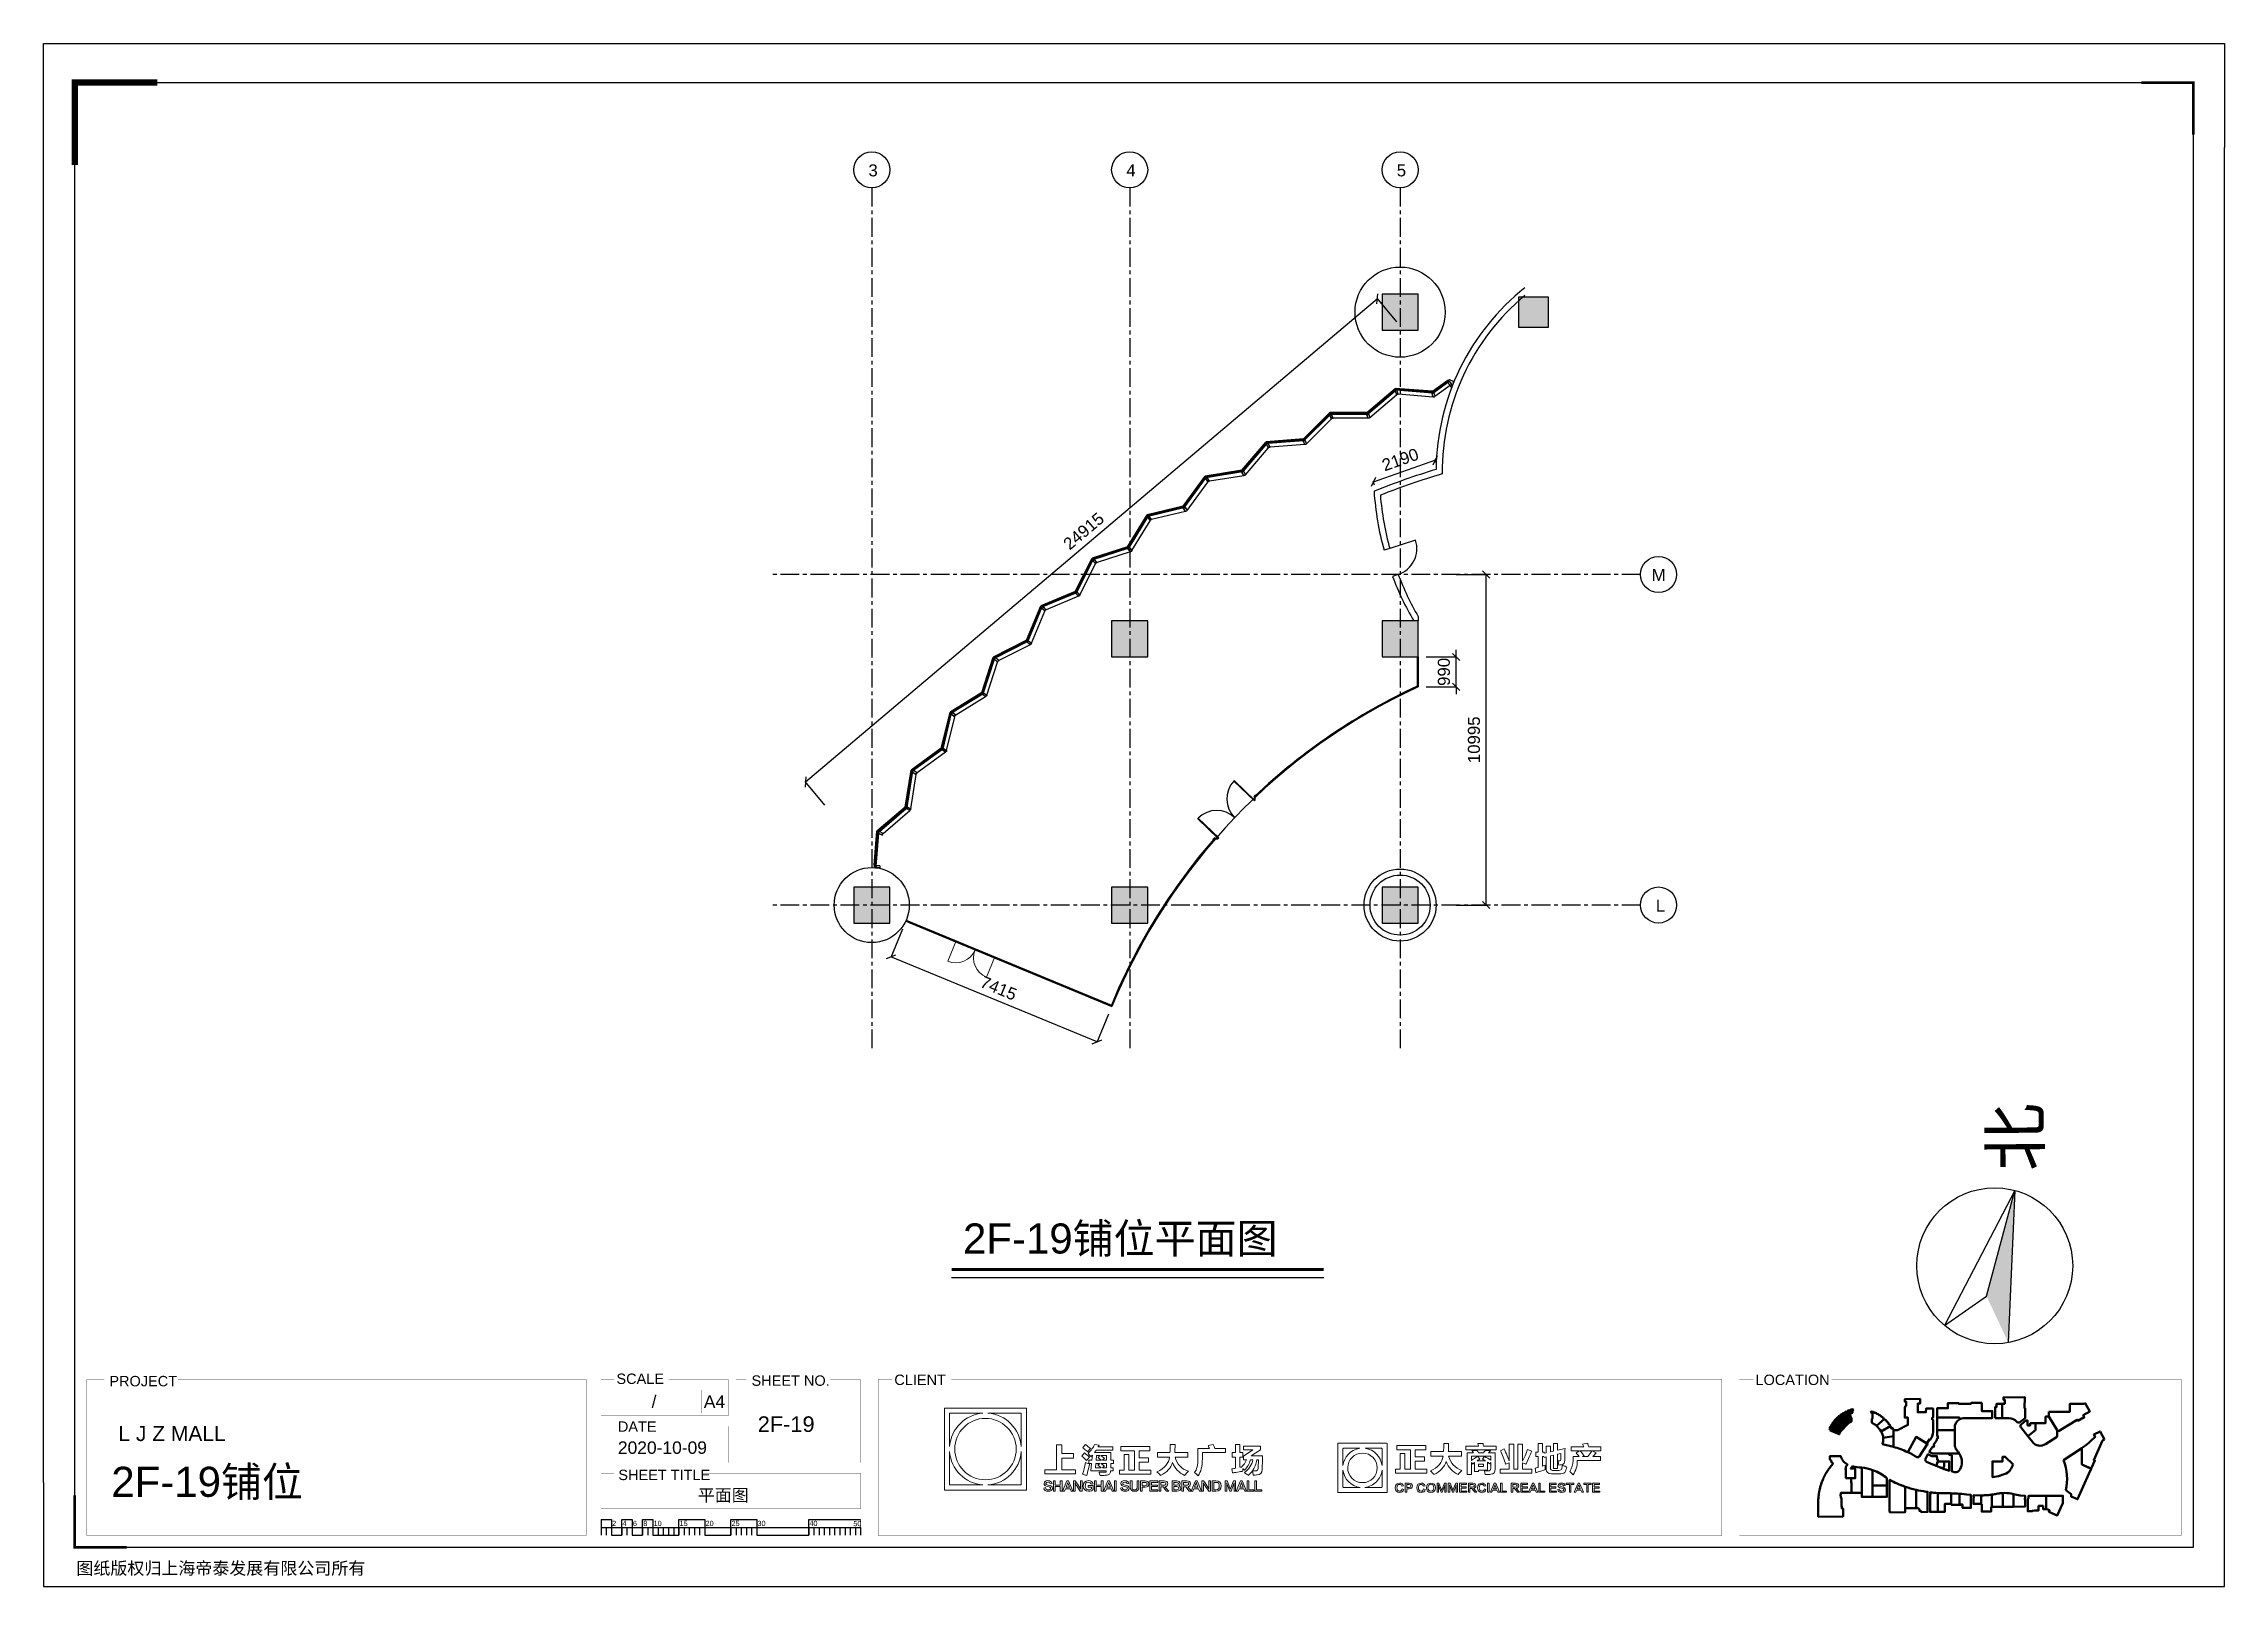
# Model space of a CAD drawing. Header units: inches. Extents: x -102256 to -29680, y -30044 to 21277.
import ezdxf
from ezdxf.enums import TextEntityAlignment as Align

# ---------------------------------------------------------------- set-up
doc = ezdxf.new("R2010")
doc.units = ezdxf.units.IN
doc.header["$MEASUREMENT"] = 0
doc.linetypes.add('CENTER', pattern=[2, 1.25, -0.25, 0.25, -0.25])
for name, color, linetype in [('DIM', 3, 'Continuous'), ('DIM TEXT', 7, 'Continuous'), ('HS-CURVE-PAVE-JNT', 1, 'Continuous'), ('L02-WAL', 3, 'Continuous'), ('L02-WIN', 7, 'Continuous'), ('P_门', 8, 'Continuous'), ('WALL', 255, 'Continuous'), ('图层 1', 7, 'Continuous'), ('轴线', 10, 'CENTER')]:
    doc.layers.add(name, color=color, linetype=linetype)
doc.layers.add('家具', color=3, linetype='Continuous', lineweight=5)
doc.layers.add('租户合同线', color=5, linetype='Continuous', lineweight=50)
doc.styles.add('3F_2017.02$0$H1', font='swisscl.ttf')
doc.styles.get("Standard").update_dxf_attribs({"font": 'arial.ttf'})
doc.dimstyles.new('DIM-200MM', dxfattribs={"dimscale": 2, "dimtxt": 200, "dimasz": 120, "dimexe": 10, "dimexo": 100, "dimgap": 100, "dimtad": 1, "dimdec": 0, "dimrnd": 5, "dimzin": 1, "dimdsep": 46, "dimtxsty": 'Standard', "dimblk": 'OBLIQUE', "dimcen": 0.5, "dimdle": 1, "dimclrd": 3, "dimclre": 256, "dimclrt": 7, "dimaunit": 1, "dimadec": 0, "dimazin": 0, "dimtfac": 1, "dimtdec": 0, "dimtix": 1, "dimtmove": 2, "dimatfit": 3, "dimfxl": 500, "dimfxlon": 1, "dimtolj": 1, "dimtzin": 1, "dimarcsym": 0})

msp = doc.modelspace()

# ---------------------------------------------------------------- texts
for s, height, p in [('PROJECT', 345.6, (-100068.5, -23389.1)), ('SCALE', 345.6, (-83192.4, -23310.2)), ('SHEET NO.', 345.6, (-78697, -23371.9)), ('CLIENT', 345.6, (-73944.2, -23346.1)), ('LOCATION', 345.6, (-45285.6, -23346.1)), ('A4', 414.72, (-80284.2, -24106.6)), ('DATE', 345.6, (-83145, -24901)), ('SHEET TITLE', 345.6, (-83129.5, -26508.5)), ('2', 172.8, (-83337.1, -28036.3)), ('4', 172.8, (-82991.5, -28036.3)), ('6', 172.8, (-82645.9, -28036.3)), ('8', 172.8, (-82300.3, -28036.3)), ('10', 172.8, (-81954.7, -28036.3)), ('15', 172.8, (-81090.7, -28036.3)), ('20', 172.8, (-80226.7, -28036.3)), ('25', 172.8, (-79362.7, -28036.3)), ('30', 172.8, (-78498.7, -28036.3)), ('40', 172.8, (-76770.7, -28036.3)), ('50', 172.8, (-75308.1, -28042.5)), ('图纸版权归上海帝泰发展有限公司所有', 414.72, (-101166.6, -29648.8))]:
    msp.add_text(s, height=height).set_placement(p)
at = {"attachment_point": 1}
for s, insert, char_height in [('2F-19{\\fSimSun|b0|i0|c134|p2;铺位平面图}', (-71658.8, -17971.9), 1000), ('L J Z MALL', (-99768.2, -24710.1), 500)]:
    msp.add_mtext_dynamic_manual_height_columns(s, width=13616.165, gutter_width=2, heights=[0], dxfattribs=dict(at, insert=insert, char_height=char_height))
for tag, text, p in [('/', 'AS NOTED', (-81859.2, -24100.2)), ('2020-10-09', '2020-7-22', (-80180.6, -25636.2))]:
    msp.add_attdef(tag, text=text, height=414.72).set_placement(p, align=Align.RIGHT)
for tag, p, s, height in [('2F-19', (-78489.7, -24907.2), 'SHEET NO.', 518.4), ('2F-19铺位', (-100002.4, -27066), '###############', 1000), ('平面图', (-80486.1, -27217.7), 'SHEET-TITLE', 414.72)]:
    msp.add_attdef(tag, p, s, height=height)
at = {"layer": 'DIM TEXT', "char_height": 400, "attachment_point": 1}
for s, insert in [('3', (-74806.9, 17261.5)), ('4', (-66223.9, 17261.5)), ('5', (-57223.9, 17261.5)), ('M', (-48739.3, 3797.4)), ('L', (-48602.6, -7196))]:
    msp.add_mtext_dynamic_manual_height_columns(s, width=10456.675, gutter_width=2, heights=[0], dxfattribs=dict(at, insert=insert))

# ---------------------------------------------------------------- blocks, each defined once
blk = doc.blocks.new('CW')
at = {"layer": 'L02-WAL', "color": 4}
for p, q in [((-1146, 475), (0, 0)), ((-1106, 663), (-32, 218)), ((1146, 475), (0, 0)), ((1106, 663), (32, 218))]:
    blk.add_line(p, q, dxfattribs=at)
for points in [[(32, 218), (0, 205), (-32, 218), (-32, 74), (0, 61), (32, 74), (32, 218)], [(1106, 663), (1138, 676), (1170, 665), (1176, 524), (1144, 535), (1112, 522), (1106, 663)]]:
    blk.add_lwpolyline(points, dxfattribs=at)
for points in [[(29, 213), (0, 201), (-29, 213), (-29, 76), (0, 64), (29, 76)], [(1110, 661), (1138, 673), (1168, 663), (1173, 528), (1143, 538), (1115, 526)]]:
    blk.add_lwpolyline(points, close=True, dxfattribs=at)
at = {"layer": 'L02-WIN', "color": 4}
for p, q in [((0, 21), (-1145, 495)), ((-1139, 518), (-1136, 524)), ((-8, 50), (-1139, 518)), ((-1139, 498), (-1132, 516)), ((-8, 29), (-1139, 498)), ((-6, 35), (-1137, 504)), ((-6, 55), (-1136, 524)), ((-1133, 523), (-1131, 529)), ((-1123, 498), (-1118, 510)), ((-1112, 522), (-32, 74)), ((-22, 56), (-27, 44)), ((-16, 60), (-14, 66)), ((-6, 55), (-13, 38)), ((-8, 29), (-6, 35)), ((0, 21), (1145, 495)), ((6, 55), (1136, 524)), ((6, 35), (1137, 504)), ((6, 55), (13, 38)), ((8, 29), (6, 35)), ((8, 50), (1139, 518)), ((8, 29), (1139, 498)), ((16, 60), (14, 66)), ((22, 56), (27, 44)), ((1112, 522), (32, 74)), ((1123, 498), (1118, 510)), ((1133, 523), (1131, 529)), ((1139, 498), (1132, 516)), ((1139, 518), (1136, 524))]:
    blk.add_line(p, q, dxfattribs=at)
for centre, radius in [((0, 44), 9), ((1144, 512), 8)]:
    blk.add_circle(centre, radius, dxfattribs=at)
for centre, radius, start, end in [((-1105, 517), 8.62, 150.70373, 204.79627), ((-37, 70), 6.21, 322.42537, 37.57463), ((0, 14), 17, 62.48061, 117.51939), ((37, 70), 6.21, 142.42537, 217.57463), ((1105, 517), 8.62, 335.20373, 29.29627), ((1145, 493), 7.73, 46.78205, 137.71795)]:
    blk.add_arc(centre, radius, start, end, dxfattribs=at)
blk = doc.blocks.new('_Oblique')
at = {"color": 0, "linetype": 'ByBlock', "lineweight": -2}
blk.add_line((-0.5, -0.5), (0.5, 0.5), dxfattribs=at)
blk = doc.blocks.new('*D21')
at = {"layer": 'DEFPOINTS', "color": 0, "transparency": 16777216}
for p in [(-73565, -7913), (-74057, -9107), (-66709, -10739)]:
    blk.add_point(p, dxfattribs=at)
at = {"layer": 'DIM', "lineweight": -2, "transparency": 16777216}
for p, q in [((-73676, -8182), (-74064, -9125)), ((-66820, -11008), (-67209, -11951))]:
    blk.add_line(p, q, dxfattribs=at)
at = {"layer": 'DIM', "color": 3, "lineweight": -2, "transparency": 16777216}
blk.add_line((-67199, -11934), (-74059, -9106), dxfattribs=at)
at = {"layer": 'DIM', "color": 3, "lineweight": -2, "transparency": 16777216, "xscale": 240, "yscale": 240, "zscale": 240}
for p, rotation in [((-74057, -9107), 157.5975767325833), ((-67201, -11933), 337.5975767325833)]:
    blk.add_blockref('_Oblique', p, dxfattribs=dict(at, rotation=rotation))
at = {"layer": 'DIM', "color": 7, "transparency": 16777216, "insert": (-70475, -10146), "char_height": 400, "attachment_point": 5, "rotation": 337.59758}
blk.add_mtext('\\A1;7415', dxfattribs=at)
blk = doc.blocks.new('*D22')
at = {"layer": 'DEFPOINTS', "color": 0, "transparency": 16777216}
for p in [(-56513, 873), (-55250, 873), (-56523, -119)]:
    blk.add_point(p, dxfattribs=at)
at = {"layer": 'DIM', "lineweight": -2, "transparency": 16777216}
for p, q in [((-56250, 873), (-55230, 873)), ((-56250, -119), (-55230, -119))]:
    blk.add_line(p, q, dxfattribs=at)
at = {"layer": 'DIM', "color": 3, "lineweight": -2, "transparency": 16777216}
for p, q in [((-55250, 873), (-55250, 1113)), ((-55250, -119), (-55250, 873)), ((-55250, -119), (-55250, -359))]:
    blk.add_line(p, q, dxfattribs=at)
at = {"layer": 'DIM', "color": 3, "lineweight": -2, "transparency": 16777216, "xscale": 240, "yscale": 240, "zscale": 240}
for p, rotation in [((-55250, 873), 270), ((-55250, -119), 90)]:
    blk.add_blockref('_Oblique', p, dxfattribs=dict(at, rotation=rotation))
at = {"layer": 'DIM', "color": 7, "transparency": 16777216, "insert": (-55654, 377), "char_height": 400, "attachment_point": 5, "rotation": 90}
blk.add_mtext('\\A1;990', dxfattribs=at)
blk = doc.blocks.new('*D24')
at = {"layer": 'DEFPOINTS', "color": 0, "transparency": 16777216}
for p in [(-58006, 6693), (-55834, 7124), (-57901, 6396)]:
    blk.add_point(p, dxfattribs=at)
at = {"layer": 'DIM', "color": 3, "lineweight": -2, "transparency": 16777216}
blk.add_line((-55937, 7422), (-58008, 6692), dxfattribs=at)
at = {"layer": 'DIM', "lineweight": -2, "transparency": 16777216}
for p, q in [((-55900, 7313), (-55945, 7440)), ((-57968, 6585), (-58013, 6712))]:
    blk.add_line(p, q, dxfattribs=at)
at = {"layer": 'DIM', "color": 3, "lineweight": -2, "transparency": 16777216, "xscale": 240, "yscale": 240, "zscale": 240}
for p, rotation in [((-55938, 7421), 19.39752081748312), ((-58006, 6693), 199.3975208174831)]:
    blk.add_blockref('_Oblique', p, dxfattribs=dict(at, rotation=rotation))
at = {"layer": 'DIM', "color": 7, "transparency": 16777216, "insert": (-57106, 7438), "char_height": 400, "attachment_point": 5, "rotation": 19.39752}
blk.add_mtext('\\A1;2190', dxfattribs=at)
blk = doc.blocks.new('*D26')
at = {"layer": 'DEFPOINTS', "color": 0, "transparency": 16777216}
for p in [(-55521, 10012), (-76899, -3287), (-74553, -6064)]:
    blk.add_point(p, dxfattribs=at)
at = {"layer": 'DIM', "color": 3, "lineweight": -2, "transparency": 16777216}
blk.add_line((-57866, 12791), (-76900, -3288), dxfattribs=at)
at = {"layer": 'DIM', "lineweight": -2, "transparency": 16777216}
for p, q in [((-57222, 12026), (-57881, 12805)), ((-76254, -4051), (-76912, -3272))]:
    blk.add_line(p, q, dxfattribs=at)
at = {"layer": 'DIM', "color": 3, "lineweight": -2, "transparency": 16777216, "xscale": 240, "yscale": 240, "zscale": 240}
for p, rotation in [((-57868, 12790), 40.18955753136265), ((-76899, -3287), 220.1895575313627)]:
    blk.add_blockref('_Oblique', p, dxfattribs=dict(at, rotation=rotation))
at = {"layer": 'DIM', "color": 7, "transparency": 16777216, "insert": (-67644, 5060), "char_height": 400, "attachment_point": 5, "rotation": 40.18956}
blk.add_mtext('\\A1;24915', dxfattribs=at)
blk = doc.blocks.new('3F_2017.02$0$A$C11E260BE')
blk.add_hatch(color=256).paths.add_polyline_path([(5592, 3026), (8455, 1855), (2523, 8881)])
for p, q in [((5592, 3026), (2523, 8881)), ((2523, 8881), (8455, 1855)), ((2523, 8881), (4926, 5))]:
    blk.add_line(p, q)
at = {"ltscale": 0.1}
blk.add_line((4926, 5), (5592, 3026), dxfattribs=at)
blk.add_circle((4709, 4709), 4709)
at = {"style": '3F_2017.02$0$H1'}
blk.add_text('北', height=3000, rotation=133.02448, dxfattribs=at).set_placement((2849, 10782))
blk = doc.blocks.new('block 47')
at = {"layer": '图层 1', "lineweight": 0}
for points in [[(122.06, -57.89), (122.06, -56.7), (123.44, -56.7), (123.44, -52.04), (124.83, -52.04), (124.83, -56.7), (126.49, -56.7), (126.49, -51.01), (122.45, -51.01), (122.45, -49.7), (130.99, -49.7), (130.99, -51.01), (127.87, -51.01), (127.87, -53.06), (130.64, -53.06), (130.64, -54.37), (127.87, -54.37), (127.87, -56.7), (131.31, -56.7), (131.31, -57.89), (122.06, -57.89)], [(146.62, -55.95), (148.08, -55.95), (148.08, -55.2), (146.62, -55.2), (146.62, -55.95)]]:
    blk.add_lwpolyline(points, dxfattribs=at)
for points, knots in [([(132.5, -52.83), (132.5, -52.83), (132.5, -51.52), (132.5, -51.52), (132.5, -51.52), (136.22, -51.52), (136.22, -51.52), (136.27, -50.84), (136.3, -50.05), (136.3, -49.15), (136.3, -49.15), (137.72, -49.15), (137.72, -49.15), (137.72, -49.44), (137.71, -49.84), (137.68, -50.34), (137.68, -50.89), (137.67, -51.29), (137.64, -51.52), (137.64, -51.52), (141.51, -51.52), (141.51, -51.52), (141.51, -51.52), (141.51, -52.83), (141.51, -52.83), (141.51, -52.83), (137.72, -52.83), (137.72, -52.83), (138.27, -54.94), (139.59, -56.35), (141.67, -57.06), (141.2, -57.5), (140.83, -57.91), (140.57, -58.28), (138.83, -57.47), (137.64, -56.2), (137.01, -54.49), (136.48, -56.1), (135.28, -57.37), (133.41, -58.32), (133.38, -58.3), (133.33, -58.23), (133.25, -58.12), (132.91, -57.73), (132.61, -57.43), (132.34, -57.22), (134.64, -56.19), (135.89, -54.72), (136.1, -52.83), (136.1, -52.83), (132.5, -52.83), (132.5, -52.83)], [0, 0, 0, 0, 1, 1, 1, 2, 2, 2, 3, 3, 3, 4, 4, 4, 5, 5, 5, 6, 6, 6, 7, 7, 7, 8, 8, 8, 9, 9, 9, 10, 10, 10, 11, 11, 11, 12, 12, 12, 13, 13, 13, 14, 14, 14, 15, 15, 15, 16, 16, 16, 17, 17, 17, 17]), ([(142.86, -50.97), (142.86, -50.97), (142.86, -49.94), (142.86, -49.94), (142.86, -49.94), (146.58, -49.94), (146.58, -49.94), (146.58, -49.91), (146.57, -49.86), (146.54, -49.78), (146.49, -49.62), (146.43, -49.41), (146.38, -49.15), (146.38, -49.15), (147.96, -49.11), (147.96, -49.11), (147.96, -49.37), (147.99, -49.65), (148.04, -49.94), (148.04, -49.94), (151.8, -49.94), (151.8, -49.94), (151.8, -49.94), (151.8, -50.97), (151.8, -50.97), (151.8, -50.97), (142.86, -50.97), (142.86, -50.97)], [0, 0, 0, 0, 1, 1, 1, 2, 2, 2, 3, 3, 3, 4, 4, 4, 5, 5, 5, 6, 6, 6, 7, 7, 7, 8, 8, 8, 9, 9, 9, 9]), ([(143.22, -58.28), (143.22, -58.28), (143.22, -51.84), (143.22, -51.84), (143.22, -51.84), (145.08, -51.84), (145.08, -51.84), (145.02, -51.76), (144.95, -51.65), (144.84, -51.52), (144.71, -51.36), (144.62, -51.26), (144.56, -51.21), (144.56, -51.21), (146.11, -51.21), (146.11, -51.21), (146.16, -51.26), (146.24, -51.36), (146.34, -51.52), (146.45, -51.65), (146.53, -51.76), (146.58, -51.84), (146.58, -51.84), (148.08, -51.84), (148.08, -51.84), (148.13, -51.79), (148.2, -51.69), (148.28, -51.56), (148.38, -51.46), (148.5, -51.34), (148.64, -51.21), (148.64, -51.21), (150.14, -51.21), (150.14, -51.21), (149.95, -51.44), (149.76, -51.65), (149.54, -51.84), (149.54, -51.84), (151.48, -51.84), (151.48, -51.84), (151.48, -51.84), (151.48, -56.7), (151.48, -56.7), (151.48, -57.62), (151.06, -58.12), (150.22, -58.2), (149.87, -58.26), (149.32, -58.28), (148.56, -58.28), (148.48, -57.75), (148.4, -57.39), (148.32, -57.18), (148.53, -57.2), (148.89, -57.22), (149.39, -57.22), (149.94, -57.22), (150.22, -56.95), (150.22, -56.42), (150.22, -56.42), (150.22, -54.76), (150.22, -54.76), (150.22, -54.76), (149.94, -55.12), (149.94, -55.12), (149.7, -54.96), (149.47, -54.8), (149.23, -54.65), (149.23, -54.65), (149.23, -56.98), (149.23, -56.98), (149.23, -56.98), (146.62, -56.98), (146.62, -56.98), (146.62, -56.98), (146.62, -57.37), (146.62, -57.37), (146.62, -57.37), (145.43, -57.37), (145.43, -57.37), (145.43, -57.37), (145.43, -54.76), (145.43, -54.76), (145.38, -54.82), (145.29, -54.88), (145.16, -54.96), (145.02, -55.07), (144.92, -55.15), (144.84, -55.2), (144.81, -55.15), (144.73, -55.03), (144.6, -54.84), (144.73, -55), (144.7, -54.95), (144.48, -54.69), (144.48, -54.69), (144.48, -58.28), (144.48, -58.28), (144.48, -58.28), (143.22, -58.28), (143.22, -58.28)], [0, 0, 0, 0, 1, 1, 1, 2, 2, 2, 3, 3, 3, 4, 4, 4, 5, 5, 5, 6, 6, 6, 7, 7, 7, 8, 8, 8, 9, 9, 9, 10, 10, 10, 11, 11, 11, 12, 12, 12, 13, 13, 13, 14, 14, 14, 15, 15, 15, 16, 16, 16, 17, 17, 17, 18, 18, 18, 19, 19, 19, 20, 20, 20, 21, 21, 21, 22, 22, 22, 23, 23, 23, 24, 24, 24, 25, 25, 25, 26, 26, 26, 27, 27, 27, 28, 28, 28, 29, 29, 29, 30, 30, 30, 31, 31, 31, 32, 32, 32, 33, 33, 33, 33]), ([(155.68, -54.25), (155.68, -54.25), (155.68, -49.31), (155.68, -49.31), (155.68, -49.31), (157.06, -49.31), (157.06, -49.31), (157.06, -49.31), (157.06, -56.7), (157.06, -56.7), (157.06, -56.7), (158.25, -56.7), (158.25, -56.7), (158.25, -56.7), (158.25, -49.31), (158.25, -49.31), (158.25, -49.31), (159.59, -49.31), (159.59, -49.31), (159.59, -49.31), (159.59, -54.37), (159.59, -54.37), (160.12, -53.37), (160.62, -52.19), (161.09, -50.85), (161.09, -50.85), (162.32, -51.36), (162.32, -51.36), (162.06, -52.02), (161.59, -53.09), (160.94, -54.57), (160.8, -54.88), (160.7, -55.12), (160.62, -55.28), (160.62, -55.28), (159.59, -54.8), (159.59, -54.8), (159.59, -54.8), (159.59, -56.7), (159.59, -56.7), (159.59, -56.7), (162.32, -56.7), (162.32, -56.7), (162.32, -56.7), (162.32, -57.89), (162.32, -57.89), (162.32, -57.89), (153.03, -57.89), (153.03, -57.89), (153.03, -57.89), (153.03, -56.7), (153.03, -56.7), (153.03, -56.7), (155.68, -56.7), (155.68, -56.7), (155.68, -56.7), (155.68, -54.84), (155.68, -54.84), (155.68, -54.84), (154.61, -55.28), (154.61, -55.28), (154.11, -53.8), (153.59, -52.46), (153.07, -51.25), (153.07, -51.25), (154.21, -50.73), (154.21, -50.73), (154.29, -50.94), (154.43, -51.27), (154.61, -51.72), (154.87, -52.3), (155.23, -53.14), (155.68, -54.25)], [0, 0, 0, 0, 1, 1, 1, 2, 2, 2, 3, 3, 3, 4, 4, 4, 5, 5, 5, 6, 6, 6, 7, 7, 7, 8, 8, 8, 9, 9, 9, 10, 10, 10, 11, 11, 11, 12, 12, 12, 13, 13, 13, 14, 14, 14, 15, 15, 15, 16, 16, 16, 17, 17, 17, 18, 18, 18, 19, 19, 19, 20, 20, 20, 21, 21, 21, 22, 22, 22, 23, 23, 23, 24, 24, 24, 24]), ([(168.73, -51.36), (168.73, -51.36), (168.73, -49.11), (168.73, -49.11), (168.73, -49.11), (169.99, -49.11), (169.99, -49.11), (169.99, -49.11), (169.99, -51.05), (169.99, -51.05), (169.99, -51.05), (172.17, -50.57), (172.17, -50.57), (172.17, -51.07), (172.15, -51.72), (172.13, -52.51), (172.1, -53.01), (172.09, -53.54), (172.09, -54.09), (172.06, -54.8), (171.81, -55.23), (171.34, -55.36), (171.02, -55.38), (170.69, -55.42), (170.35, -55.48), (170.27, -55.05), (170.16, -54.65), (170.03, -54.25), (170.27, -54.25), (170.47, -54.25), (170.63, -54.25), (170.84, -54.22), (170.94, -54.09), (170.94, -53.85), (170.97, -53.46), (170.98, -52.85), (170.98, -52.04), (170.98, -52.04), (169.99, -52.27), (169.99, -52.27), (169.99, -52.27), (169.99, -56.5), (169.99, -56.5), (169.99, -56.5), (168.73, -56.5), (168.73, -56.5), (168.73, -56.5), (168.73, -52.59), (168.73, -52.59), (168.73, -52.59), (167.86, -52.79), (167.86, -52.79), (167.86, -52.79), (167.86, -56.54), (167.86, -56.54), (167.88, -56.86), (168.1, -57.03), (168.49, -57.06), (168.49, -57.06), (170.31, -57.06), (170.31, -57.06), (170.86, -57.06), (171.17, -56.91), (171.22, -56.62), (171.3, -56.28), (171.35, -55.91), (171.38, -55.52), (171.59, -55.62), (171.86, -55.74), (172.21, -55.87), (172.42, -55.95), (172.58, -56.02), (172.68, -56.07), (172.52, -56.7), (172.39, -57.12), (172.29, -57.33), (172.05, -57.83), (171.61, -58.08), (170.98, -58.08), (170.98, -58.08), (168.21, -58.08), (168.21, -58.08), (167.16, -58.08), (166.62, -57.62), (166.59, -56.7), (166.59, -56.7), (166.59, -53.1), (166.59, -53.1), (166.59, -53.1), (166, -53.26), (166, -53.26), (166, -53.26), (165.92, -52.95), (165.92, -52.95), (165.92, -52.95), (165.49, -52.95), (165.49, -52.95), (165.49, -52.95), (165.49, -55.79), (165.49, -55.79), (165.78, -55.71), (166.05, -55.63), (166.32, -55.55), (166.29, -55.82), (166.29, -56.25), (166.32, -56.86), (166.08, -56.94), (165.74, -57.06), (165.29, -57.22), (164.52, -57.43), (163.94, -57.61), (163.55, -57.77), (163.55, -57.77), (163.31, -56.42), (163.31, -56.42), (163.63, -56.35), (163.93, -56.27), (164.22, -56.19), (164.22, -56.19), (164.22, -52.95), (164.22, -52.95), (164.22, -52.95), (163.51, -52.95), (163.51, -52.95), (163.51, -52.95), (163.51, -51.64), (163.51, -51.64), (163.51, -51.64), (164.22, -51.64), (164.22, -51.64), (164.22, -51.64), (164.22, -49.11), (164.22, -49.11), (164.22, -49.11), (165.49, -49.11), (165.49, -49.11), (165.49, -49.11), (165.49, -51.64), (165.49, -51.64), (165.49, -51.64), (166.04, -51.64), (166.04, -51.64), (166.04, -51.64), (166.04, -52), (166.04, -52), (166.04, -52), (166.59, -51.84), (166.59, -51.84), (166.59, -51.84), (166.59, -49.94), (166.59, -49.94), (166.59, -49.94), (167.86, -49.94), (167.86, -49.94), (167.86, -49.94), (167.86, -51.56), (167.86, -51.56), (167.86, -51.56), (168.73, -51.36), (168.73, -51.36)], [0, 0, 0, 0, 1, 1, 1, 2, 2, 2, 3, 3, 3, 4, 4, 4, 5, 5, 5, 6, 6, 6, 7, 7, 7, 8, 8, 8, 9, 9, 9, 10, 10, 10, 11, 11, 11, 12, 12, 12, 13, 13, 13, 14, 14, 14, 15, 15, 15, 16, 16, 16, 17, 17, 17, 18, 18, 18, 19, 19, 19, 20, 20, 20, 21, 21, 21, 22, 22, 22, 23, 23, 23, 24, 24, 24, 25, 25, 25, 26, 26, 26, 27, 27, 27, 28, 28, 28, 29, 29, 29, 30, 30, 30, 31, 31, 31, 32, 32, 32, 33, 33, 33, 34, 34, 34, 35, 35, 35, 36, 36, 36, 37, 37, 37, 38, 38, 38, 39, 39, 39, 40, 40, 40, 41, 41, 41, 42, 42, 42, 43, 43, 43, 44, 44, 44, 45, 45, 45, 46, 46, 46, 47, 47, 47, 48, 48, 48, 49, 49, 49, 50, 50, 50, 51, 51, 51, 52, 52, 52, 53, 53, 53, 53]), ([(174.58, -54.25), (174.58, -54.25), (174.58, -52.99), (174.58, -52.99), (174.58, -52.99), (176.4, -52.99), (176.4, -52.99), (176.38, -52.96), (176.34, -52.92), (176.28, -52.87), (176.1, -52.63), (175.82, -52.3), (175.45, -51.88), (175.45, -51.88), (176.44, -51.29), (176.44, -51.29), (176.44, -51.29), (173.95, -51.29), (173.95, -51.29), (173.95, -51.29), (173.95, -50.1), (173.95, -50.1), (173.95, -50.1), (177.71, -50.1), (177.71, -50.1), (177.68, -50.02), (177.64, -49.9), (177.59, -49.74), (177.51, -49.53), (177.44, -49.39), (177.39, -49.31), (177.39, -49.31), (178.89, -49.07), (178.89, -49.07), (178.97, -49.47), (179.06, -49.81), (179.17, -50.1), (179.17, -50.1), (182.81, -50.1), (182.81, -50.1), (182.81, -50.1), (182.81, -51.29), (182.81, -51.29), (182.81, -51.29), (180.2, -51.29), (180.2, -51.29), (180.2, -51.29), (181.42, -51.88), (181.42, -51.88), (181.03, -52.35), (180.7, -52.72), (180.43, -52.99), (180.43, -52.99), (182.65, -52.99), (182.65, -52.99), (182.65, -52.99), (182.65, -54.17), (182.65, -54.17), (182.65, -54.17), (175.81, -54.17), (175.81, -54.17), (175.81, -54.17), (175.81, -54.41), (175.81, -54.41), (175.81, -55.75), (175.4, -57.08), (174.58, -58.4), (174.35, -58.14), (174.02, -57.81), (173.6, -57.41), (174.2, -56.41), (174.53, -55.36), (174.58, -54.25)], [0, 0, 0, 0, 1, 1, 1, 2, 2, 2, 3, 3, 3, 4, 4, 4, 5, 5, 5, 6, 6, 6, 7, 7, 7, 8, 8, 8, 9, 9, 9, 10, 10, 10, 11, 11, 11, 12, 12, 12, 13, 13, 13, 14, 14, 14, 15, 15, 15, 16, 16, 16, 17, 17, 17, 18, 18, 18, 19, 19, 19, 20, 20, 20, 21, 21, 21, 22, 22, 22, 23, 23, 23, 24, 24, 24, 24]), ([(177.83, -52.71), (177.83, -52.71), (177.35, -52.99), (177.35, -52.99), (177.35, -52.99), (178.89, -52.99), (178.89, -52.99), (179.29, -52.48), (179.68, -51.92), (180.08, -51.29), (180.08, -51.29), (176.64, -51.29), (176.64, -51.29), (176.74, -51.39), (176.9, -51.58), (177.11, -51.84), (177.4, -52.21), (177.64, -52.5), (177.83, -52.71)], [0, 0, 0, 0, 1, 1, 1, 2, 2, 2, 3, 3, 3, 4, 4, 4, 5, 5, 5, 6, 6, 6, 6]), ([(146.26, -52.91), (146.26, -52.91), (146.94, -53.66), (146.94, -53.66), (146.7, -53.87), (146.45, -54.05), (146.18, -54.21), (146.18, -54.21), (148.64, -54.21), (148.64, -54.21), (148.48, -54.13), (148.27, -54), (148, -53.82), (147.87, -53.74), (147.78, -53.68), (147.73, -53.66), (147.73, -53.66), (148.36, -52.95), (148.36, -52.95), (148.99, -53.29), (149.61, -53.66), (150.22, -54.05), (150.22, -54.05), (150.22, -52.87), (150.22, -52.87), (150.22, -52.87), (144.48, -52.87), (144.48, -52.87), (144.48, -52.87), (144.48, -54.17), (144.48, -54.17), (144.8, -53.96), (145.24, -53.66), (145.79, -53.26), (146, -53.1), (146.16, -52.99), (146.26, -52.91)], [0, 0, 0, 0, 1, 1, 1, 2, 2, 2, 3, 3, 3, 4, 4, 4, 5, 5, 5, 6, 6, 6, 7, 7, 7, 8, 8, 8, 9, 9, 9, 10, 10, 10, 11, 11, 11, 12, 12, 12, 12])]:
    blk.add_open_spline(points, degree=3, knots=knots, dxfattribs=at)
blk = doc.blocks.new('block 48')
at = {"layer": '图层 1', "lineweight": 0}
for points in [[(141.43, -63.17), (143.09, -63.17), (143.09, -63.54), (140.99, -63.54), (140.99, -60.84), (143.02, -60.84), (143.02, -61.25), (141.43, -61.25), (141.43, -61.96), (142.93, -61.96), (142.93, -62.35), (141.43, -62.35), (141.43, -63.17)], [(149.29, -60.86), (149.73, -60.86), (149.73, -63.54), (149.29, -63.54), (149.29, -60.86)], [(152.3, -63.54), (152.05, -62.89), (150.84, -62.89), (150.57, -63.54), (150.1, -63.54), (151.23, -60.84), (151.66, -60.84), (152.78, -63.54), (152.3, -63.54)], [(153.09, -60.86), (153.54, -60.86), (153.54, -63.17), (154.89, -63.17), (154.89, -63.54), (153.09, -63.54), (153.09, -60.86)], [(159.52, -63.17), (161.18, -63.17), (161.18, -63.54), (159.08, -63.54), (159.08, -60.84), (161.12, -60.84), (161.12, -61.25), (159.52, -61.25), (159.52, -61.96), (161.03, -61.96), (161.03, -62.35), (159.52, -62.35), (159.52, -63.17)], [(163.61, -63.54), (163.35, -62.89), (162.15, -62.89), (161.87, -63.54), (161.41, -63.54), (162.54, -60.84), (162.96, -60.84), (164.09, -63.54), (163.61, -63.54)], [(164.4, -60.86), (164.85, -60.86), (164.85, -63.17), (166.2, -63.17), (166.2, -63.54), (164.4, -63.54), (164.4, -60.86)], [(168, -63.17), (169.66, -63.17), (169.66, -63.54), (167.56, -63.54), (167.56, -60.84), (169.59, -60.84), (169.59, -61.25), (168, -61.25), (168, -61.96), (169.5, -61.96), (169.5, -62.35), (168, -62.35), (168, -63.17)], [(174.81, -61.25), (173.91, -61.25), (173.91, -63.54), (173.47, -63.54), (173.47, -61.25), (172.56, -61.25), (172.56, -60.86), (174.81, -60.86), (174.81, -61.25)], [(177.12, -63.54), (176.86, -62.89), (175.65, -62.89), (175.38, -63.54), (174.91, -63.54), (176.04, -60.84), (176.47, -60.84), (177.6, -63.54), (177.12, -63.54)], [(179.95, -61.25), (179.06, -61.25), (179.06, -63.54), (178.62, -63.54), (178.62, -61.25), (177.71, -61.25), (177.71, -60.86), (179.95, -60.86), (179.95, -61.25)], [(180.77, -63.17), (182.43, -63.17), (182.43, -63.54), (180.33, -63.54), (180.33, -60.84), (182.37, -60.84), (182.37, -61.25), (180.77, -61.25), (180.77, -61.96), (182.28, -61.96), (182.28, -62.35), (180.77, -62.35), (180.77, -63.17)]]:
    blk.add_lwpolyline(points, dxfattribs=at)
for points, knots in [([(124.4, -61.6), (124.4, -61.6), (123.93, -61.73), (123.93, -61.73), (123.81, -61.4), (123.58, -61.23), (123.25, -61.21), (122.74, -61.23), (122.47, -61.57), (122.44, -62.21), (122.45, -62.86), (122.71, -63.19), (123.22, -63.21), (123.63, -63.22), (123.88, -63), (123.97, -62.57), (123.97, -62.57), (124.45, -62.69), (124.45, -62.69), (124.3, -63.29), (123.89, -63.59), (123.23, -63.58), (122.41, -63.57), (121.99, -63.11), (121.97, -62.21), (121.99, -61.3), (122.42, -60.83), (123.27, -60.81), (123.81, -60.81), (124.19, -61.08), (124.4, -61.6)], [0, 0, 0, 0, 1, 1, 1, 2, 2, 2, 3, 3, 3, 4, 4, 4, 5, 5, 5, 6, 6, 6, 7, 7, 7, 8, 8, 8, 9, 9, 9, 10, 10, 10, 10]), ([(126.08, -62.51), (126.08, -62.51), (125.35, -62.51), (125.35, -62.51), (125.35, -62.51), (125.35, -63.54), (125.35, -63.54), (125.35, -63.54), (124.9, -63.54), (124.9, -63.54), (124.9, -63.54), (124.9, -60.84), (124.9, -60.84), (124.9, -60.84), (126.1, -60.84), (126.1, -60.84), (126.69, -60.87), (127.01, -61.14), (127.05, -61.66), (127.04, -62.22), (126.72, -62.5), (126.08, -62.51)], [0, 0, 0, 0, 1, 1, 1, 2, 2, 2, 3, 3, 3, 4, 4, 4, 5, 5, 5, 6, 6, 6, 7, 7, 7, 7]), ([(126.04, -61.25), (126.04, -61.25), (125.35, -61.25), (125.35, -61.25), (125.35, -61.25), (125.35, -62.12), (125.35, -62.12), (125.35, -62.12), (126.04, -62.12), (126.04, -62.12), (126.41, -62.12), (126.6, -61.97), (126.6, -61.66), (126.58, -61.39), (126.39, -61.26), (126.04, -61.25)], [0, 0, 0, 0, 1, 1, 1, 2, 2, 2, 3, 3, 3, 4, 4, 4, 5, 5, 5, 5]), ([(130.77, -61.6), (130.77, -61.6), (130.3, -61.73), (130.3, -61.73), (130.18, -61.4), (129.95, -61.23), (129.62, -61.21), (129.11, -61.23), (128.84, -61.57), (128.81, -62.21), (128.82, -62.86), (129.08, -63.19), (129.59, -63.21), (130, -63.22), (130.25, -63), (130.34, -62.57), (130.34, -62.57), (130.82, -62.69), (130.82, -62.69), (130.67, -63.29), (130.26, -63.59), (129.6, -63.58), (128.78, -63.57), (128.36, -63.11), (128.34, -62.21), (128.36, -61.3), (128.79, -60.83), (129.64, -60.81), (130.18, -60.81), (130.55, -61.08), (130.77, -61.6)], [0, 0, 0, 0, 1, 1, 1, 2, 2, 2, 3, 3, 3, 4, 4, 4, 5, 5, 5, 6, 6, 6, 7, 7, 7, 8, 8, 8, 9, 9, 9, 10, 10, 10, 10]), ([(132.51, -60.81), (133.34, -60.86), (133.78, -61.32), (133.84, -62.19), (133.81, -63.09), (133.36, -63.56), (132.49, -63.58), (131.64, -63.54), (131.2, -63.08), (131.16, -62.21), (131.21, -61.32), (131.66, -60.85), (132.51, -60.81)], [0, 0, 0, 0, 1, 1, 1, 2, 2, 2, 3, 3, 3, 4, 4, 4, 4]), ([(132.47, -63.22), (133.05, -63.19), (133.35, -62.86), (133.37, -62.21), (133.33, -61.58), (133.04, -61.25), (132.5, -61.19), (131.95, -61.24), (131.65, -61.58), (131.62, -62.21), (131.64, -62.84), (131.93, -63.18), (132.47, -63.22)], [0, 0, 0, 0, 1, 1, 1, 2, 2, 2, 3, 3, 3, 4, 4, 4, 4]), ([(136.5, -60.86), (136.5, -60.86), (137.03, -60.86), (137.03, -60.86), (137.03, -60.86), (137.03, -63.54), (137.03, -63.54), (137.03, -63.54), (136.62, -63.54), (136.62, -63.54), (136.62, -63.54), (136.62, -61.95), (136.62, -61.95), (136.62, -61.82), (136.63, -61.62), (136.66, -61.36), (136.66, -61.36), (136.64, -61.36), (136.64, -61.36), (136.61, -61.52), (136.56, -61.67), (136.49, -61.83), (136.49, -61.83), (135.83, -63.54), (135.83, -63.54), (135.83, -63.54), (135.52, -63.54), (135.52, -63.54), (135.52, -63.54), (134.84, -61.83), (134.84, -61.83), (134.78, -61.66), (134.73, -61.5), (134.7, -61.36), (134.7, -61.36), (134.68, -61.36), (134.68, -61.36), (134.7, -61.56), (134.71, -61.76), (134.71, -61.95), (134.71, -61.95), (134.71, -63.54), (134.71, -63.54), (134.71, -63.54), (134.31, -63.54), (134.31, -63.54), (134.31, -63.54), (134.31, -60.86), (134.31, -60.86), (134.31, -60.86), (134.84, -60.86), (134.84, -60.86), (134.84, -60.86), (135.57, -62.67), (135.57, -62.67), (135.58, -62.72), (135.6, -62.79), (135.65, -62.89), (135.65, -62.94), (135.66, -62.97), (135.67, -62.99), (135.71, -62.86), (135.75, -62.76), (135.79, -62.67), (135.79, -62.67), (136.5, -60.86), (136.5, -60.86)], [0, 0, 0, 0, 1, 1, 1, 2, 2, 2, 3, 3, 3, 4, 4, 4, 5, 5, 5, 6, 6, 6, 7, 7, 7, 8, 8, 8, 9, 9, 9, 10, 10, 10, 11, 11, 11, 12, 12, 12, 13, 13, 13, 14, 14, 14, 15, 15, 15, 16, 16, 16, 17, 17, 17, 18, 18, 18, 19, 19, 19, 20, 20, 20, 21, 21, 21, 22, 22, 22, 22]), ([(139.84, -60.86), (139.84, -60.86), (140.37, -60.86), (140.37, -60.86), (140.37, -60.86), (140.37, -63.54), (140.37, -63.54), (140.37, -63.54), (139.96, -63.54), (139.96, -63.54), (139.96, -63.54), (139.96, -61.95), (139.96, -61.95), (139.96, -61.82), (139.97, -61.62), (140, -61.36), (140, -61.36), (139.98, -61.36), (139.98, -61.36), (139.95, -61.52), (139.9, -61.67), (139.83, -61.83), (139.83, -61.83), (139.17, -63.54), (139.17, -63.54), (139.17, -63.54), (138.85, -63.54), (138.85, -63.54), (138.85, -63.54), (138.18, -61.83), (138.18, -61.83), (138.12, -61.66), (138.07, -61.5), (138.04, -61.36), (138.04, -61.36), (138.02, -61.36), (138.02, -61.36), (138.04, -61.56), (138.05, -61.76), (138.05, -61.95), (138.05, -61.95), (138.05, -63.54), (138.05, -63.54), (138.05, -63.54), (137.65, -63.54), (137.65, -63.54), (137.65, -63.54), (137.65, -60.86), (137.65, -60.86), (137.65, -60.86), (138.18, -60.86), (138.18, -60.86), (138.18, -60.86), (138.91, -62.67), (138.91, -62.67), (138.92, -62.72), (138.94, -62.79), (138.98, -62.89), (138.99, -62.94), (139, -62.97), (139.01, -62.99), (139.05, -62.86), (139.09, -62.76), (139.13, -62.67), (139.13, -62.67), (139.84, -60.86), (139.84, -60.86)], [0, 0, 0, 0, 1, 1, 1, 2, 2, 2, 3, 3, 3, 4, 4, 4, 5, 5, 5, 6, 6, 6, 7, 7, 7, 8, 8, 8, 9, 9, 9, 10, 10, 10, 11, 11, 11, 12, 12, 12, 13, 13, 13, 14, 14, 14, 15, 15, 15, 16, 16, 16, 17, 17, 17, 18, 18, 18, 19, 19, 19, 20, 20, 20, 21, 21, 21, 22, 22, 22, 22]), ([(146.09, -63.54), (146.09, -63.54), (145.49, -63.54), (145.49, -63.54), (145.49, -63.54), (144.58, -62.4), (144.58, -62.4), (144.58, -62.4), (144.04, -62.4), (144.04, -62.4), (144.04, -62.4), (144.04, -63.54), (144.04, -63.54), (144.04, -63.54), (143.6, -63.54), (143.6, -63.54), (143.6, -63.54), (143.6, -60.84), (143.6, -60.84), (143.6, -60.84), (144.86, -60.84), (144.86, -60.84), (145.46, -60.86), (145.78, -61.12), (145.8, -61.61), (145.8, -62.05), (145.57, -62.31), (145.09, -62.38), (145.09, -62.38), (146.09, -63.54), (146.09, -63.54)], [0, 0, 0, 0, 1, 1, 1, 2, 2, 2, 3, 3, 3, 4, 4, 4, 5, 5, 5, 6, 6, 6, 7, 7, 7, 8, 8, 8, 9, 9, 9, 10, 10, 10, 10]), ([(144.04, -61.25), (144.04, -61.25), (144.04, -62), (144.04, -62), (144.04, -62), (144.78, -62), (144.78, -62), (145.17, -62), (145.36, -61.87), (145.35, -61.6), (145.34, -61.37), (145.15, -61.26), (144.78, -61.25), (144.78, -61.25), (144.04, -61.25), (144.04, -61.25)], [0, 0, 0, 0, 1, 1, 1, 2, 2, 2, 3, 3, 3, 4, 4, 4, 5, 5, 5, 5]), ([(148.74, -61.6), (148.74, -61.6), (148.27, -61.73), (148.27, -61.73), (148.15, -61.4), (147.92, -61.23), (147.59, -61.21), (147.08, -61.23), (146.81, -61.57), (146.78, -62.21), (146.79, -62.86), (147.05, -63.19), (147.56, -63.21), (147.97, -63.22), (148.22, -63), (148.31, -62.57), (148.31, -62.57), (148.79, -62.69), (148.79, -62.69), (148.64, -63.29), (148.23, -63.59), (147.57, -63.58), (146.75, -63.57), (146.33, -63.11), (146.31, -62.21), (146.33, -61.3), (146.76, -60.83), (147.61, -60.81), (148.15, -60.81), (148.53, -61.08), (148.74, -61.6)], [0, 0, 0, 0, 1, 1, 1, 2, 2, 2, 3, 3, 3, 4, 4, 4, 5, 5, 5, 6, 6, 6, 7, 7, 7, 8, 8, 8, 9, 9, 9, 10, 10, 10, 10]), ([(150.99, -62.51), (150.99, -62.51), (151.89, -62.51), (151.89, -62.51), (151.89, -62.51), (151.53, -61.56), (151.53, -61.56), (151.48, -61.45), (151.46, -61.36), (151.46, -61.3), (151.46, -61.3), (151.45, -61.3), (151.45, -61.3), (151.44, -61.38), (151.41, -61.46), (151.37, -61.56), (151.37, -61.56), (150.99, -62.51), (150.99, -62.51)], [0, 0, 0, 0, 1, 1, 1, 2, 2, 2, 3, 3, 3, 4, 4, 4, 5, 5, 5, 6, 6, 6, 6]), ([(158.75, -63.54), (158.75, -63.54), (158.16, -63.54), (158.16, -63.54), (158.16, -63.54), (157.25, -62.4), (157.25, -62.4), (157.25, -62.4), (156.7, -62.4), (156.7, -62.4), (156.7, -62.4), (156.7, -63.54), (156.7, -63.54), (156.7, -63.54), (156.26, -63.54), (156.26, -63.54), (156.26, -63.54), (156.26, -60.84), (156.26, -60.84), (156.26, -60.84), (157.52, -60.84), (157.52, -60.84), (158.13, -60.86), (158.44, -61.12), (158.47, -61.61), (158.47, -62.05), (158.23, -62.31), (157.75, -62.38), (157.75, -62.38), (158.75, -63.54), (158.75, -63.54)], [0, 0, 0, 0, 1, 1, 1, 2, 2, 2, 3, 3, 3, 4, 4, 4, 5, 5, 5, 6, 6, 6, 7, 7, 7, 8, 8, 8, 9, 9, 9, 10, 10, 10, 10]), ([(156.7, -61.25), (156.7, -61.25), (156.7, -62), (156.7, -62), (156.7, -62), (157.44, -62), (157.44, -62), (157.83, -62), (158.02, -61.87), (158.01, -61.6), (158, -61.37), (157.81, -61.26), (157.44, -61.25), (157.44, -61.25), (156.7, -61.25), (156.7, -61.25)], [0, 0, 0, 0, 1, 1, 1, 2, 2, 2, 3, 3, 3, 4, 4, 4, 5, 5, 5, 5]), ([(162.3, -62.51), (162.3, -62.51), (163.2, -62.51), (163.2, -62.51), (163.2, -62.51), (162.83, -61.56), (162.83, -61.56), (162.79, -61.45), (162.77, -61.36), (162.77, -61.3), (162.77, -61.3), (162.76, -61.3), (162.76, -61.3), (162.75, -61.38), (162.72, -61.46), (162.68, -61.56), (162.68, -61.56), (162.3, -62.51), (162.3, -62.51)], [0, 0, 0, 0, 1, 1, 1, 2, 2, 2, 3, 3, 3, 4, 4, 4, 5, 5, 5, 6, 6, 6, 6]), ([(172.21, -61.55), (172.21, -61.55), (171.75, -61.67), (171.75, -61.67), (171.67, -61.35), (171.48, -61.19), (171.16, -61.19), (170.79, -61.19), (170.61, -61.32), (170.6, -61.56), (170.56, -61.73), (170.77, -61.86), (171.21, -61.93), (171.94, -62.07), (172.3, -62.36), (172.28, -62.8), (172.26, -63.31), (171.91, -63.57), (171.23, -63.58), (170.56, -63.61), (170.16, -63.33), (170.04, -62.75), (170.04, -62.75), (170.48, -62.62), (170.48, -62.62), (170.52, -63.02), (170.77, -63.21), (171.22, -63.19), (171.62, -63.19), (171.82, -63.06), (171.82, -62.79), (171.85, -62.59), (171.63, -62.45), (171.14, -62.35), (170.44, -62.21), (170.1, -61.95), (170.13, -61.56), (170.16, -61.07), (170.49, -60.82), (171.14, -60.81), (171.73, -60.81), (172.09, -61.06), (172.21, -61.55)], [0, 0, 0, 0, 1, 1, 1, 2, 2, 2, 3, 3, 3, 4, 4, 4, 5, 5, 5, 6, 6, 6, 7, 7, 7, 8, 8, 8, 9, 9, 9, 10, 10, 10, 11, 11, 11, 12, 12, 12, 13, 13, 13, 14, 14, 14, 14]), ([(175.81, -62.51), (175.81, -62.51), (176.7, -62.51), (176.7, -62.51), (176.7, -62.51), (176.34, -61.56), (176.34, -61.56), (176.3, -61.45), (176.28, -61.36), (176.28, -61.3), (176.28, -61.3), (176.26, -61.3), (176.26, -61.3), (176.25, -61.38), (176.23, -61.46), (176.18, -61.56), (176.18, -61.56), (175.81, -62.51), (175.81, -62.51)], [0, 0, 0, 0, 1, 1, 1, 2, 2, 2, 3, 3, 3, 4, 4, 4, 5, 5, 5, 6, 6, 6, 6])]:
    blk.add_open_spline(points, degree=3, knots=knots, dxfattribs=at)
blk = doc.blocks.new('block 46')
at = {"layer": '图层 1', "lineweight": 0}
for points, knots in [([(105, -49.05), (109.78, -49.05), (114.56, -49.05), (119.34, -49.05), (119.54, -49.05), (119.54, -49.05), (119.54, -49.24), (119.54, -51.05), (119.55, -52.86), (119.53, -54.66), (119.51, -57.37), (119.53, -60.08), (119.52, -62.79), (119.52, -63.01), (119.53, -63.23), (119.54, -63.45), (119.54, -63.5), (119.54, -63.54), (119.52, -63.59), (114.71, -63.59), (109.9, -63.59), (105.09, -63.59), (105.02, -63.59), (105, -63.57), (105, -63.5), (105, -58.68), (105, -53.87), (105, -49.05)], [0, 0, 0, 0, 1, 1, 1, 2, 2, 2, 3, 3, 3, 4, 4, 4, 5, 5, 5, 6, 6, 6, 7, 7, 7, 8, 8, 8, 9, 9, 9, 9]), ([(111.48, -50.54), (111.45, -50.54), (111.42, -50.54), (111.4, -50.54), (109.81, -50.54), (108.21, -50.54), (106.62, -50.54), (106.48, -50.54), (106.48, -50.54), (106.48, -50.69), (106.48, -52.3), (106.48, -53.92), (106.48, -55.53), (106.48, -55.54), (106.48, -55.56), (106.48, -55.57), (106.48, -55.58), (106.47, -55.6), (106.49, -55.6), (106.78, -53.21), (108.66, -50.95), (111.48, -50.54)], [0, 0, 0, 0, 1, 1, 1, 2, 2, 2, 3, 3, 3, 4, 4, 4, 5, 5, 5, 6, 6, 6, 7, 7, 7, 7]), ([(113.06, -50.54), (115.65, -50.92), (117.7, -52.98), (118.04, -55.59), (118.04, -55.56), (118.04, -55.52), (118.04, -55.49), (118.04, -53.89), (118.04, -52.3), (118.04, -50.7), (118.04, -50.54), (118.04, -50.54), (117.89, -50.54), (116.31, -50.54), (114.73, -50.54), (113.15, -50.54), (113.12, -50.54), (113.09, -50.54), (113.06, -50.54)], [0, 0, 0, 0, 1, 1, 1, 2, 2, 2, 3, 3, 3, 4, 4, 4, 5, 5, 5, 6, 6, 6, 6]), ([(111.59, -62.11), (108.97, -61.79), (106.83, -59.75), (106.48, -57.03), (106.48, -57.06), (106.48, -57.09), (106.48, -57.12), (106.48, -58.73), (106.48, -60.34), (106.48, -61.95), (106.48, -62.1), (106.48, -62.1), (106.63, -62.1), (107.74, -62.1), (108.86, -62.1), (109.98, -62.1), (110.07, -62.1), (110.16, -62.09), (110.25, -62.1), (110.7, -62.13), (111.15, -62.1), (111.59, -62.11)], [0, 0, 0, 0, 1, 1, 1, 2, 2, 2, 3, 3, 3, 4, 4, 4, 5, 5, 5, 6, 6, 6, 7, 7, 7, 7]), ([(116.63, -56.33), (116.65, -53.99), (114.76, -51.96), (112.29, -51.95), (109.8, -51.93), (107.92, -53.93), (107.89, -56.26), (107.86, -58.67), (109.79, -60.69), (112.26, -60.7), (114.71, -60.7), (116.65, -58.7), (116.63, -56.33)], [0, 0, 0, 0, 1, 1, 1, 2, 2, 2, 3, 3, 3, 4, 4, 4, 4]), ([(118.04, -57.03), (117.86, -58.36), (117.31, -59.5), (116.36, -60.44), (115.41, -61.38), (114.27, -61.93), (112.94, -62.11), (112.98, -62.11), (113.01, -62.11), (113.04, -62.11), (114.66, -62.11), (116.27, -62.11), (117.89, -62.11), (118.04, -62.11), (118.04, -62.11), (118.04, -61.95), (118.04, -60.34), (118.04, -58.74), (118.04, -57.13), (118.04, -57.1), (118.04, -57.06), (118.04, -57.03)], [0, 0, 0, 0, 1, 1, 1, 2, 2, 2, 3, 3, 3, 4, 4, 4, 5, 5, 5, 6, 6, 6, 7, 7, 7, 7])]:
    blk.add_open_spline(points, degree=3, knots=knots, dxfattribs=at)
at = {"layer": '图层 1'}
for name in ['block 47', 'block 48']:
    blk.add_blockref(name, (0, 0), dxfattribs=at)
blk = doc.blocks.new('block 50')
at = {"layer": '图层 1', "lineweight": 0}
blk.add_lwpolyline([(38.4, -106.16), (21.47, -106.16), (21.47, -123.09), (38.4, -123.09), (38.4, -106.16)], dxfattribs=at)
for points, knots in [([(22.55, -107.24), (22.55, -107.24), (29.43, -107.24), (29.43, -107.24), (25.75, -107.49), (22.8, -110.44), (22.55, -114.12), (22.55, -114.12), (22.55, -107.24), (22.55, -107.24)], [0, 0, 0, 0, 1, 1, 1, 2, 2, 2, 3, 3, 3, 3]), ([(37.33, -114.12), (37.08, -110.44), (34.13, -107.49), (30.45, -107.24), (30.45, -107.24), (37.33, -107.24), (37.33, -107.24), (37.33, -107.24), (37.33, -114.12), (37.33, -114.12)], [0, 0, 0, 0, 1, 1, 1, 2, 2, 2, 3, 3, 3, 3]), ([(23.6, -114.63), (23.6, -111.13), (26.44, -108.29), (29.94, -108.29), (33.43, -108.29), (36.28, -111.13), (36.28, -114.63), (36.28, -118.12), (33.43, -120.96), (29.94, -120.96), (26.44, -120.96), (23.6, -118.12), (23.6, -114.63)], [0, 0, 0, 0, 1, 1, 1, 2, 2, 2, 3, 3, 3, 4, 4, 4, 4]), ([(22.55, -122.02), (22.55, -122.02), (22.55, -115.14), (22.55, -115.14), (22.8, -118.82), (25.75, -121.77), (29.43, -122.02), (29.43, -122.02), (22.55, -122.02), (22.55, -122.02)], [0, 0, 0, 0, 1, 1, 1, 2, 2, 2, 3, 3, 3, 3]), ([(37.33, -122.02), (37.33, -122.02), (30.45, -122.02), (30.45, -122.02), (34.13, -121.77), (37.08, -118.82), (37.33, -115.13), (37.33, -115.13), (37.33, -122.02), (37.33, -122.02)], [0, 0, 0, 0, 1, 1, 1, 2, 2, 2, 3, 3, 3, 3])]:
    blk.add_open_spline(points, degree=3, knots=knots, dxfattribs=at)
blk = doc.blocks.new('block 51')
at = {"layer": '图层 1', "lineweight": 0}
for points in [[(45.37, -121.17), (45.73, -121.17), (45.73, -123.3), (45.37, -123.3), (45.37, -122.36), (44.33, -122.36), (44.33, -123.3), (43.98, -123.3), (43.98, -121.17), (44.33, -121.17), (44.33, -122.05), (45.37, -122.05), (45.37, -121.17)], [(47.59, -123.3), (47.38, -122.79), (46.42, -122.79), (46.21, -123.3), (45.83, -123.3), (46.73, -121.16), (47.07, -121.16), (47.97, -123.3), (47.59, -123.3)], [(53.83, -121.17), (54.19, -121.17), (54.19, -123.3), (53.83, -123.3), (53.83, -122.36), (52.79, -122.36), (52.79, -123.3), (52.44, -123.3), (52.44, -121.17), (52.79, -121.17), (52.79, -122.05), (53.83, -122.05), (53.83, -121.17)], [(56.04, -123.3), (55.84, -122.79), (54.88, -122.79), (54.66, -123.3), (54.29, -123.3), (55.19, -121.16), (55.53, -121.16), (56.43, -123.3), (56.04, -123.3)], [(56.57, -121.17), (56.92, -121.17), (56.92, -123.3), (56.57, -123.3), (56.57, -121.17)], [(64.19, -123), (65.51, -123), (65.51, -123.3), (63.84, -123.3), (63.84, -121.16), (65.45, -121.16), (65.45, -121.48), (64.19, -121.48), (64.19, -122.05), (65.38, -122.05), (65.38, -122.36), (64.19, -122.36), (64.19, -123)], [(74.08, -123.3), (73.87, -122.79), (72.92, -122.79), (72.7, -123.3), (72.33, -123.3), (73.22, -121.16), (73.56, -121.16), (74.46, -123.3), (74.08, -123.3)], [(83.41, -123.3), (83.2, -122.79), (82.24, -122.79), (82.02, -123.3), (81.65, -123.3), (82.55, -121.16), (82.89, -121.16), (83.79, -123.3), (83.41, -123.3)], [(83.88, -121.17), (84.24, -121.17), (84.24, -123), (85.31, -123), (85.31, -123.3), (83.88, -123.3), (83.88, -121.17)], [(85.49, -121.17), (85.85, -121.17), (85.85, -123), (86.92, -123), (86.92, -123.3), (85.49, -123.3), (85.49, -121.17)]]:
    blk.add_lwpolyline(points, dxfattribs=at)
for points, knots in [([(43.67, -121.72), (43.67, -121.72), (43.31, -121.82), (43.31, -121.82), (43.24, -121.56), (43.09, -121.43), (42.83, -121.44), (42.54, -121.44), (42.4, -121.53), (42.39, -121.73), (42.36, -121.86), (42.52, -121.96), (42.87, -122.03), (43.46, -122.14), (43.74, -122.37), (43.73, -122.72), (43.71, -123.11), (43.43, -123.32), (42.89, -123.33), (42.36, -123.36), (42.04, -123.14), (41.95, -122.68), (41.95, -122.68), (42.3, -122.57), (42.3, -122.57), (42.33, -122.89), (42.53, -123.04), (42.88, -123.03), (43.2, -123.03), (43.36, -122.92), (43.36, -122.71), (43.38, -122.55), (43.21, -122.43), (42.82, -122.36), (42.27, -122.25), (42, -122.04), (42.02, -121.73), (42.04, -121.34), (42.31, -121.14), (42.82, -121.13), (43.29, -121.14), (43.57, -121.33), (43.67, -121.72)], [0, 0, 0, 0, 1, 1, 1, 2, 2, 2, 3, 3, 3, 4, 4, 4, 5, 5, 5, 6, 6, 6, 7, 7, 7, 8, 8, 8, 9, 9, 9, 10, 10, 10, 11, 11, 11, 12, 12, 12, 13, 13, 13, 14, 14, 14, 14]), ([(49.53, -122.88), (49.53, -122.88), (49.53, -122.87), (49.53, -122.87), (49.51, -122.73), (49.51, -122.61), (49.51, -122.49), (49.51, -122.49), (49.51, -121.17), (49.51, -121.17), (49.51, -121.17), (49.85, -121.17), (49.85, -121.17), (49.85, -121.17), (49.85, -123.3), (49.85, -123.3), (49.85, -123.3), (49.49, -123.3), (49.49, -123.3), (49.08, -122.7), (48.78, -122.25), (48.59, -121.96), (48.51, -121.83), (48.45, -121.71), (48.39, -121.59), (48.39, -121.59), (48.38, -121.59), (48.38, -121.59), (48.4, -121.72), (48.41, -121.86), (48.41, -122.02), (48.41, -122.02), (48.41, -123.3), (48.41, -123.3), (48.41, -123.3), (48.07, -123.3), (48.07, -123.3), (48.07, -123.3), (48.07, -121.17), (48.07, -121.17), (48.07, -121.17), (48.43, -121.17), (48.43, -121.17), (48.84, -121.77), (49.13, -122.21), (49.32, -122.5), (49.4, -122.61), (49.46, -122.74), (49.53, -122.88)], [0, 0, 0, 0, 1, 1, 1, 2, 2, 2, 3, 3, 3, 4, 4, 4, 5, 5, 5, 6, 6, 6, 7, 7, 7, 8, 8, 8, 9, 9, 9, 10, 10, 10, 11, 11, 11, 12, 12, 12, 13, 13, 13, 14, 14, 14, 15, 15, 15, 16, 16, 16, 16]), ([(51.14, -122.14), (51.14, -122.14), (52.16, -122.14), (52.16, -122.14), (52.16, -122.14), (52.16, -122.95), (52.16, -122.95), (51.96, -123.21), (51.65, -123.33), (51.21, -123.33), (50.5, -123.31), (50.13, -122.94), (50.1, -122.24), (50.13, -121.53), (50.49, -121.16), (51.17, -121.13), (51.65, -121.14), (51.97, -121.35), (52.13, -121.76), (52.13, -121.76), (51.76, -121.86), (51.76, -121.86), (51.67, -121.59), (51.47, -121.46), (51.16, -121.45), (50.73, -121.48), (50.5, -121.75), (50.48, -122.24), (50.5, -122.74), (50.74, -123), (51.2, -123.04), (51.48, -123.04), (51.68, -122.96), (51.81, -122.82), (51.81, -122.82), (51.81, -122.45), (51.81, -122.45), (51.81, -122.45), (51.14, -122.45), (51.14, -122.45), (51.14, -122.45), (51.14, -122.14), (51.14, -122.14)], [0, 0, 0, 0, 1, 1, 1, 2, 2, 2, 3, 3, 3, 4, 4, 4, 5, 5, 5, 6, 6, 6, 7, 7, 7, 8, 8, 8, 9, 9, 9, 10, 10, 10, 11, 11, 11, 12, 12, 12, 13, 13, 13, 14, 14, 14, 14]), ([(59.51, -121.72), (59.51, -121.72), (59.15, -121.82), (59.15, -121.82), (59.09, -121.56), (58.93, -121.43), (58.68, -121.44), (58.39, -121.44), (58.24, -121.53), (58.24, -121.73), (58.21, -121.86), (58.37, -121.96), (58.72, -122.03), (59.3, -122.14), (59.59, -122.37), (59.58, -122.72), (59.55, -123.11), (59.28, -123.32), (58.74, -123.33), (58.2, -123.36), (57.89, -123.14), (57.79, -122.68), (57.79, -122.68), (58.14, -122.57), (58.14, -122.57), (58.18, -122.89), (58.37, -123.04), (58.73, -123.03), (59.05, -123.03), (59.2, -122.92), (59.2, -122.71), (59.23, -122.55), (59.05, -122.43), (58.67, -122.36), (58.11, -122.25), (57.84, -122.04), (57.86, -121.73), (57.89, -121.34), (58.15, -121.14), (58.67, -121.13), (59.14, -121.14), (59.42, -121.33), (59.51, -121.72)], [0, 0, 0, 0, 1, 1, 1, 2, 2, 2, 3, 3, 3, 4, 4, 4, 5, 5, 5, 6, 6, 6, 7, 7, 7, 8, 8, 8, 9, 9, 9, 10, 10, 10, 11, 11, 11, 12, 12, 12, 13, 13, 13, 14, 14, 14, 14]), ([(61.23, -121.17), (61.23, -121.17), (61.58, -121.17), (61.58, -121.17), (61.58, -121.17), (61.58, -122.41), (61.58, -122.41), (61.6, -123.05), (61.3, -123.36), (60.68, -123.33), (60.09, -123.36), (59.8, -123.05), (59.81, -122.41), (59.81, -122.41), (59.81, -121.17), (59.81, -121.17), (59.81, -121.17), (60.16, -121.17), (60.16, -121.17), (60.16, -121.17), (60.16, -122.41), (60.16, -122.41), (60.16, -122.84), (60.33, -123.05), (60.68, -123.04), (61.06, -123.05), (61.24, -122.84), (61.23, -122.41), (61.23, -122.41), (61.23, -121.17), (61.23, -121.17)], [0, 0, 0, 0, 1, 1, 1, 2, 2, 2, 3, 3, 3, 4, 4, 4, 5, 5, 5, 6, 6, 6, 7, 7, 7, 8, 8, 8, 9, 9, 9, 10, 10, 10, 10]), ([(62.85, -122.48), (62.85, -122.48), (62.27, -122.48), (62.27, -122.48), (62.27, -122.48), (62.27, -123.3), (62.27, -123.3), (62.27, -123.3), (61.91, -123.3), (61.91, -123.3), (61.91, -123.3), (61.91, -121.16), (61.91, -121.16), (61.91, -121.16), (62.87, -121.16), (62.87, -121.16), (63.33, -121.18), (63.58, -121.4), (63.62, -121.81), (63.61, -122.25), (63.35, -122.47), (62.85, -122.48)], [0, 0, 0, 0, 1, 1, 1, 2, 2, 2, 3, 3, 3, 4, 4, 4, 5, 5, 5, 6, 6, 6, 7, 7, 7, 7]), ([(67.74, -123.3), (67.74, -123.3), (67.27, -123.3), (67.27, -123.3), (67.27, -123.3), (66.55, -122.4), (66.55, -122.4), (66.55, -122.4), (66.12, -122.4), (66.12, -122.4), (66.12, -122.4), (66.12, -123.3), (66.12, -123.3), (66.12, -123.3), (65.77, -123.3), (65.77, -123.3), (65.77, -123.3), (65.77, -121.16), (65.77, -121.16), (65.77, -121.16), (66.77, -121.16), (66.77, -121.16), (67.25, -121.17), (67.5, -121.38), (67.52, -121.77), (67.52, -122.12), (67.33, -122.32), (66.95, -122.38), (66.95, -122.38), (67.74, -123.3), (67.74, -123.3)], [0, 0, 0, 0, 1, 1, 1, 2, 2, 2, 3, 3, 3, 4, 4, 4, 5, 5, 5, 6, 6, 6, 7, 7, 7, 8, 8, 8, 9, 9, 9, 10, 10, 10, 10]), ([(69.43, -123.3), (69.43, -123.3), (68.46, -123.3), (68.46, -123.3), (68.46, -123.3), (68.46, -121.17), (68.46, -121.17), (68.46, -121.17), (69.38, -121.17), (69.38, -121.17), (69.83, -121.19), (70.07, -121.38), (70.1, -121.73), (70.09, -121.93), (70, -122.08), (69.83, -122.17), (70.06, -122.27), (70.18, -122.45), (70.19, -122.7), (70.19, -123.1), (69.94, -123.3), (69.43, -123.3)], [0, 0, 0, 0, 1, 1, 1, 2, 2, 2, 3, 3, 3, 4, 4, 4, 5, 5, 5, 6, 6, 6, 7, 7, 7, 7]), ([(72.43, -123.3), (72.43, -123.3), (71.95, -123.3), (71.95, -123.3), (71.95, -123.3), (71.23, -122.4), (71.23, -122.4), (71.23, -122.4), (70.8, -122.4), (70.8, -122.4), (70.8, -122.4), (70.8, -123.3), (70.8, -123.3), (70.8, -123.3), (70.45, -123.3), (70.45, -123.3), (70.45, -123.3), (70.45, -121.16), (70.45, -121.16), (70.45, -121.16), (71.45, -121.16), (71.45, -121.16), (71.93, -121.17), (72.18, -121.38), (72.2, -121.77), (72.2, -122.12), (72.01, -122.32), (71.64, -122.38), (71.64, -122.38), (72.43, -123.3), (72.43, -123.3)], [0, 0, 0, 0, 1, 1, 1, 2, 2, 2, 3, 3, 3, 4, 4, 4, 5, 5, 5, 6, 6, 6, 7, 7, 7, 8, 8, 8, 9, 9, 9, 10, 10, 10, 10]), ([(76.02, -122.88), (76.02, -122.88), (76.02, -122.87), (76.02, -122.87), (76.01, -122.73), (76, -122.61), (76, -122.49), (76, -122.49), (76, -121.17), (76, -121.17), (76, -121.17), (76.34, -121.17), (76.34, -121.17), (76.34, -121.17), (76.34, -123.3), (76.34, -123.3), (76.34, -123.3), (75.99, -123.3), (75.99, -123.3), (75.58, -122.7), (75.27, -122.25), (75.08, -121.96), (75.01, -121.83), (74.94, -121.71), (74.89, -121.59), (74.89, -121.59), (74.88, -121.59), (74.88, -121.59), (74.9, -121.72), (74.91, -121.86), (74.91, -122.02), (74.91, -122.02), (74.91, -123.3), (74.91, -123.3), (74.91, -123.3), (74.57, -123.3), (74.57, -123.3), (74.57, -123.3), (74.57, -121.17), (74.57, -121.17), (74.57, -121.17), (74.93, -121.17), (74.93, -121.17), (75.33, -121.77), (75.63, -122.21), (75.81, -122.5), (75.89, -122.61), (75.96, -122.74), (76.02, -122.88)], [0, 0, 0, 0, 1, 1, 1, 2, 2, 2, 3, 3, 3, 4, 4, 4, 5, 5, 5, 6, 6, 6, 7, 7, 7, 8, 8, 8, 9, 9, 9, 10, 10, 10, 11, 11, 11, 12, 12, 12, 13, 13, 13, 14, 14, 14, 15, 15, 15, 16, 16, 16, 16]), ([(77.44, -123.29), (77.44, -123.29), (76.67, -123.29), (76.67, -123.29), (76.67, -123.29), (76.67, -121.16), (76.67, -121.16), (76.67, -121.16), (77.46, -121.16), (77.46, -121.16), (78.16, -121.17), (78.51, -121.52), (78.51, -122.23), (78.54, -122.96), (78.18, -123.31), (77.44, -123.29)], [0, 0, 0, 0, 1, 1, 1, 2, 2, 2, 3, 3, 3, 4, 4, 4, 5, 5, 5, 5]), ([(81.11, -121.17), (81.11, -121.17), (81.53, -121.17), (81.53, -121.17), (81.53, -121.17), (81.53, -123.3), (81.53, -123.3), (81.53, -123.3), (81.2, -123.3), (81.2, -123.3), (81.2, -123.3), (81.2, -122.04), (81.2, -122.04), (81.2, -121.93), (81.21, -121.78), (81.23, -121.57), (81.23, -121.57), (81.22, -121.57), (81.22, -121.57), (81.19, -121.7), (81.15, -121.82), (81.09, -121.94), (81.09, -121.94), (80.57, -123.3), (80.57, -123.3), (80.57, -123.3), (80.32, -123.3), (80.32, -123.3), (80.32, -123.3), (79.79, -121.94), (79.79, -121.94), (79.74, -121.81), (79.7, -121.68), (79.67, -121.57), (79.67, -121.57), (79.66, -121.57), (79.66, -121.57), (79.68, -121.73), (79.68, -121.89), (79.68, -122.04), (79.68, -122.04), (79.68, -123.3), (79.68, -123.3), (79.68, -123.3), (79.36, -123.3), (79.36, -123.3), (79.36, -123.3), (79.36, -121.17), (79.36, -121.17), (79.36, -121.17), (79.79, -121.17), (79.79, -121.17), (79.79, -121.17), (80.36, -122.61), (80.36, -122.61), (80.37, -122.65), (80.39, -122.71), (80.43, -122.79), (80.43, -122.82), (80.44, -122.85), (80.45, -122.86), (80.48, -122.76), (80.51, -122.68), (80.54, -122.61), (80.54, -122.61), (81.11, -121.17), (81.11, -121.17)], [0, 0, 0, 0, 1, 1, 1, 2, 2, 2, 3, 3, 3, 4, 4, 4, 5, 5, 5, 6, 6, 6, 7, 7, 7, 8, 8, 8, 9, 9, 9, 10, 10, 10, 11, 11, 11, 12, 12, 12, 13, 13, 13, 14, 14, 14, 15, 15, 15, 16, 16, 16, 17, 17, 17, 18, 18, 18, 19, 19, 19, 20, 20, 20, 21, 21, 21, 22, 22, 22, 22]), ([(46.55, -122.48), (46.55, -122.48), (47.26, -122.48), (47.26, -122.48), (47.26, -122.48), (46.97, -121.73), (46.97, -121.73), (46.93, -121.64), (46.92, -121.57), (46.92, -121.52), (46.92, -121.52), (46.91, -121.52), (46.91, -121.52), (46.9, -121.58), (46.88, -121.65), (46.84, -121.73), (46.84, -121.73), (46.55, -122.48), (46.55, -122.48)], [0, 0, 0, 0, 1, 1, 1, 2, 2, 2, 3, 3, 3, 4, 4, 4, 5, 5, 5, 6, 6, 6, 6]), ([(55, -122.48), (55, -122.48), (55.71, -122.48), (55.71, -122.48), (55.71, -122.48), (55.43, -121.73), (55.43, -121.73), (55.39, -121.64), (55.37, -121.57), (55.37, -121.52), (55.37, -121.52), (55.36, -121.52), (55.36, -121.52), (55.36, -121.58), (55.34, -121.65), (55.3, -121.73), (55.3, -121.73), (55, -122.48), (55, -122.48)], [0, 0, 0, 0, 1, 1, 1, 2, 2, 2, 3, 3, 3, 4, 4, 4, 5, 5, 5, 6, 6, 6, 6]), ([(62.81, -121.48), (62.81, -121.48), (62.27, -121.48), (62.27, -121.48), (62.27, -121.48), (62.27, -122.17), (62.27, -122.17), (62.27, -122.17), (62.81, -122.17), (62.81, -122.17), (63.11, -122.17), (63.26, -122.05), (63.26, -121.81), (63.24, -121.6), (63.1, -121.49), (62.81, -121.48)], [0, 0, 0, 0, 1, 1, 1, 2, 2, 2, 3, 3, 3, 4, 4, 4, 5, 5, 5, 5]), ([(66.12, -121.48), (66.12, -121.48), (66.12, -122.08), (66.12, -122.08), (66.12, -122.08), (66.7, -122.08), (66.7, -122.08), (67.01, -122.08), (67.16, -121.97), (67.16, -121.76), (67.15, -121.58), (67, -121.49), (66.7, -121.48), (66.7, -121.48), (66.12, -121.48), (66.12, -121.48)], [0, 0, 0, 0, 1, 1, 1, 2, 2, 2, 3, 3, 3, 4, 4, 4, 5, 5, 5, 5]), ([(68.8, -121.48), (68.8, -121.48), (68.8, -122.05), (68.8, -122.05), (68.8, -122.05), (69.33, -122.05), (69.33, -122.05), (69.59, -122.04), (69.73, -121.94), (69.74, -121.75), (69.72, -121.58), (69.59, -121.49), (69.34, -121.48), (69.34, -121.48), (68.8, -121.48), (68.8, -121.48)], [0, 0, 0, 0, 1, 1, 1, 2, 2, 2, 3, 3, 3, 4, 4, 4, 5, 5, 5, 5]), ([(69.37, -122.36), (69.37, -122.36), (68.8, -122.36), (68.8, -122.36), (68.8, -122.36), (68.8, -123), (68.8, -123), (68.8, -123), (69.4, -123), (69.4, -123), (69.69, -123), (69.83, -122.89), (69.83, -122.68), (69.82, -122.47), (69.66, -122.36), (69.37, -122.36)], [0, 0, 0, 0, 1, 1, 1, 2, 2, 2, 3, 3, 3, 4, 4, 4, 5, 5, 5, 5]), ([(70.8, -121.48), (70.8, -121.48), (70.8, -122.08), (70.8, -122.08), (70.8, -122.08), (71.39, -122.08), (71.39, -122.08), (71.7, -122.08), (71.85, -121.97), (71.84, -121.76), (71.83, -121.58), (71.68, -121.49), (71.39, -121.48), (71.39, -121.48), (70.8, -121.48), (70.8, -121.48)], [0, 0, 0, 0, 1, 1, 1, 2, 2, 2, 3, 3, 3, 4, 4, 4, 5, 5, 5, 5]), ([(73.04, -122.48), (73.04, -122.48), (73.75, -122.48), (73.75, -122.48), (73.75, -122.48), (73.46, -121.73), (73.46, -121.73), (73.43, -121.64), (73.41, -121.57), (73.41, -121.52), (73.41, -121.52), (73.4, -121.52), (73.4, -121.52), (73.39, -121.58), (73.37, -121.65), (73.34, -121.73), (73.34, -121.73), (73.04, -122.48), (73.04, -122.48)], [0, 0, 0, 0, 1, 1, 1, 2, 2, 2, 3, 3, 3, 4, 4, 4, 5, 5, 5, 6, 6, 6, 6]), ([(77.45, -121.48), (77.45, -121.48), (77.02, -121.48), (77.02, -121.48), (77.02, -121.48), (77.02, -123), (77.02, -123), (77.02, -123), (77.44, -123), (77.44, -123), (77.92, -123.01), (78.16, -122.76), (78.15, -122.24), (78.15, -121.74), (77.91, -121.49), (77.45, -121.48)], [0, 0, 0, 0, 1, 1, 1, 2, 2, 2, 3, 3, 3, 4, 4, 4, 5, 5, 5, 5]), ([(82.36, -122.48), (82.36, -122.48), (83.08, -122.48), (83.08, -122.48), (83.08, -122.48), (82.79, -121.73), (82.79, -121.73), (82.75, -121.64), (82.74, -121.57), (82.74, -121.52), (82.74, -121.52), (82.73, -121.52), (82.73, -121.52), (82.72, -121.58), (82.7, -121.65), (82.66, -121.73), (82.66, -121.73), (82.36, -122.48), (82.36, -122.48)], [0, 0, 0, 0, 1, 1, 1, 2, 2, 2, 3, 3, 3, 4, 4, 4, 5, 5, 5, 6, 6, 6, 6])]:
    blk.add_open_spline(points, degree=3, knots=knots, dxfattribs=at)
blk = doc.blocks.new('block 52')
at = {"layer": '图层 1', "lineweight": 0}
for points in [[(42.17, -119.75), (42.17, -118.9), (44.59, -118.9), (44.59, -113.73), (45.66, -113.73), (45.66, -115.54), (48.08, -115.54), (48.08, -116.48), (45.66, -116.48), (45.66, -118.9), (48.49, -118.9), (48.49, -119.75), (42.17, -119.75)], [(57.59, -119.77), (57.59, -118.95), (58.55, -118.95), (58.55, -115.71), (59.51, -115.71), (59.51, -118.95), (60.67, -118.95), (60.67, -114.99), (57.86, -114.99), (57.86, -114.09), (63.8, -114.09), (63.8, -114.99), (61.63, -114.99), (61.63, -116.42), (63.55, -116.42), (63.55, -117.33), (61.63, -117.33), (61.63, -118.95), (64.02, -118.95), (64.02, -119.77), (57.59, -119.77)]]:
    blk.add_lwpolyline(points, dxfattribs=at)
for points, knots in [([(49.82, -116.07), (49.82, -116.07), (50.35, -115.43), (50.35, -115.43), (50.68, -115.67), (51.02, -115.95), (51.39, -116.26), (51.39, -116.26), (50.79, -116.97), (50.79, -116.97), (50.66, -116.83), (50.34, -116.52), (49.82, -116.07)], [0, 0, 0, 0, 1, 1, 1, 2, 2, 2, 3, 3, 3, 4, 4, 4, 4]), ([(49.99, -114.31), (49.99, -114.31), (50.57, -113.7), (50.57, -113.7), (50.9, -113.94), (51.24, -114.22), (51.61, -114.53), (51.61, -114.53), (51.01, -115.19), (51.01, -115.19), (50.86, -115.04), (50.62, -114.83), (50.29, -114.55), (50.16, -114.44), (50.06, -114.36), (49.99, -114.31)], [0, 0, 0, 0, 1, 1, 1, 2, 2, 2, 3, 3, 3, 4, 4, 4, 5, 5, 5, 5]), ([(51.28, -117.58), (51.28, -117.58), (51.28, -116.92), (51.28, -116.92), (51.28, -116.92), (51.88, -116.92), (51.88, -116.92), (51.88, -116.92), (51.99, -115.87), (51.99, -115.87), (51.88, -115.96), (51.77, -116.07), (51.66, -116.17), (51.52, -115.97), (51.34, -115.74), (51.14, -115.49), (51.73, -114.9), (52.16, -114.3), (52.43, -113.67), (52.43, -113.67), (53.37, -113.81), (53.37, -113.81), (53.33, -113.87), (53.28, -113.96), (53.2, -114.09), (53.18, -114.12), (53.18, -114.15), (53.18, -114.17), (53.18, -114.17), (56.17, -114.17), (56.17, -114.17), (56.17, -114.17), (56.17, -114.88), (56.17, -114.88), (56.17, -114.88), (52.74, -114.88), (52.74, -114.88), (52.7, -114.94), (52.64, -115.02), (52.57, -115.13), (52.52, -115.2), (52.47, -115.27), (52.43, -115.32), (52.43, -115.32), (55.81, -115.32), (55.81, -115.32), (55.79, -115.85), (55.79, -116.39), (55.79, -116.92), (55.79, -116.92), (56.31, -116.92), (56.31, -116.92), (56.31, -116.92), (56.31, -117.58), (56.31, -117.58), (56.31, -117.58), (55.79, -117.58), (55.79, -117.58), (55.77, -117.87), (55.76, -118.17), (55.76, -118.48), (55.76, -118.48), (56.25, -118.48), (56.25, -118.48), (56.25, -118.48), (56.25, -119.14), (56.25, -119.14), (56.25, -119.14), (55.73, -119.14), (55.73, -119.14), (55.73, -119.44), (55.66, -119.65), (55.51, -119.77), (55.4, -119.92), (55.17, -120), (54.82, -120.02), (54.66, -120.04), (54.24, -120.05), (53.56, -120.05), (53.54, -119.98), (53.51, -119.87), (53.48, -119.72), (53.42, -119.57), (53.39, -119.46), (53.37, -119.39), (53.79, -119.39), (54.12, -119.39), (54.36, -119.39), (54.58, -119.39), (54.72, -119.38), (54.8, -119.36), (54.83, -119.31), (54.85, -119.23), (54.85, -119.14), (54.85, -119.14), (51.66, -119.14), (51.66, -119.14), (51.66, -119.14), (51.8, -117.58), (51.8, -117.58), (51.8, -117.58), (51.28, -117.58), (51.28, -117.58)], [0, 0, 0, 0, 1, 1, 1, 2, 2, 2, 3, 3, 3, 4, 4, 4, 5, 5, 5, 6, 6, 6, 7, 7, 7, 8, 8, 8, 9, 9, 9, 10, 10, 10, 11, 11, 11, 12, 12, 12, 13, 13, 13, 14, 14, 14, 15, 15, 15, 16, 16, 16, 17, 17, 17, 18, 18, 18, 19, 19, 19, 20, 20, 20, 21, 21, 21, 22, 22, 22, 23, 23, 23, 24, 24, 24, 25, 25, 25, 26, 26, 26, 27, 27, 27, 28, 28, 28, 29, 29, 29, 30, 30, 30, 31, 31, 31, 32, 32, 32, 33, 33, 33, 34, 34, 34, 34]), ([(53.15, -116.37), (53.15, -116.37), (53.53, -115.98), (53.53, -115.98), (53.53, -115.98), (52.85, -115.98), (52.85, -115.98), (52.85, -115.98), (52.74, -116.92), (52.74, -116.92), (52.74, -116.92), (53.84, -116.92), (53.84, -116.92), (53.58, -116.7), (53.35, -116.51), (53.15, -116.37)], [0, 0, 0, 0, 1, 1, 1, 2, 2, 2, 3, 3, 3, 4, 4, 4, 5, 5, 5, 5]), ([(54.47, -116.48), (54.47, -116.48), (54.05, -116.92), (54.05, -116.92), (54.05, -116.92), (54.91, -116.92), (54.91, -116.92), (54.91, -116.62), (54.92, -116.31), (54.93, -115.98), (54.93, -115.98), (53.73, -115.98), (53.73, -115.98), (53.8, -116.02), (53.92, -116.1), (54.08, -116.23), (54.25, -116.34), (54.38, -116.42), (54.47, -116.48)], [0, 0, 0, 0, 1, 1, 1, 2, 2, 2, 3, 3, 3, 4, 4, 4, 5, 5, 5, 6, 6, 6, 6]), ([(65.41, -116.26), (65.41, -116.26), (65.41, -115.35), (65.41, -115.35), (65.41, -115.35), (67.99, -115.35), (67.99, -115.35), (68.03, -114.87), (68.05, -114.33), (68.05, -113.7), (68.05, -113.7), (69.03, -113.7), (69.03, -113.7), (69.03, -113.9), (69.03, -114.18), (69.01, -114.53), (69.01, -114.91), (69, -115.19), (68.98, -115.35), (68.98, -115.35), (71.67, -115.35), (71.67, -115.35), (71.67, -115.35), (71.67, -116.26), (71.67, -116.26), (71.67, -116.26), (69.03, -116.26), (69.03, -116.26), (69.42, -117.72), (70.33, -118.7), (71.78, -119.2), (71.45, -119.51), (71.2, -119.79), (71.01, -120.05), (69.8, -119.48), (68.98, -118.6), (68.54, -117.41), (68.17, -118.53), (67.34, -119.42), (66.04, -120.08), (66.02, -120.06), (65.98, -120.01), (65.93, -119.94), (65.69, -119.66), (65.48, -119.45), (65.3, -119.31), (66.89, -118.59), (67.76, -117.58), (67.91, -116.26), (67.91, -116.26), (65.41, -116.26), (65.41, -116.26)], [0, 0, 0, 0, 1, 1, 1, 2, 2, 2, 3, 3, 3, 4, 4, 4, 5, 5, 5, 6, 6, 6, 7, 7, 7, 8, 8, 8, 9, 9, 9, 10, 10, 10, 11, 11, 11, 12, 12, 12, 13, 13, 13, 14, 14, 14, 15, 15, 15, 16, 16, 16, 17, 17, 17, 17]), ([(74.66, -115.32), (74.66, -115.32), (74.66, -116.64), (74.66, -116.64), (74.67, -118.2), (74.38, -119.36), (73.78, -120.13), (73.78, -120.09), (73.53, -119.87), (73.03, -119.44), (73.53, -118.88), (73.76, -117.91), (73.72, -116.53), (73.72, -116.53), (73.72, -114.47), (73.72, -114.47), (73.72, -114.47), (76.11, -114.47), (76.11, -114.47), (76.09, -114.44), (76.07, -114.37), (76.03, -114.28), (75.96, -114.1), (75.9, -113.97), (75.86, -113.89), (75.86, -113.89), (76.91, -113.65), (76.91, -113.65), (76.95, -113.74), (77, -113.88), (77.07, -114.06), (77.13, -114.24), (77.17, -114.38), (77.21, -114.47), (77.21, -114.47), (79.44, -114.47), (79.44, -114.47), (79.44, -114.47), (79.44, -115.32), (79.44, -115.32), (79.44, -115.32), (74.66, -115.32), (74.66, -115.32)], [0, 0, 0, 0, 1, 1, 1, 2, 2, 2, 3, 3, 3, 4, 4, 4, 5, 5, 5, 6, 6, 6, 7, 7, 7, 8, 8, 8, 9, 9, 9, 10, 10, 10, 11, 11, 11, 12, 12, 12, 13, 13, 13, 14, 14, 14, 14]), ([(86.62, -114.77), (86.62, -114.77), (84.7, -116.04), (84.7, -116.04), (84.7, -116.04), (87.06, -116.04), (87.06, -116.04), (87.06, -116.94), (87.04, -117.87), (86.98, -118.84), (86.94, -119.54), (86.61, -119.9), (85.99, -119.94), (85.9, -119.96), (85.76, -119.97), (85.58, -119.97), (85.4, -119.98), (85.26, -119.99), (85.17, -119.99), (85.11, -119.72), (85.06, -119.44), (85, -119.14), (84.75, -119.44), (84.45, -119.74), (84.12, -120.05), (84, -119.94), (83.8, -119.8), (83.55, -119.64), (83.46, -119.56), (83.38, -119.51), (83.33, -119.47), (84.28, -118.79), (84.87, -117.92), (85.09, -116.83), (85.09, -116.83), (84.56, -116.83), (84.56, -116.83), (84.33, -117.71), (83.91, -118.42), (83.33, -118.95), (83.31, -118.91), (83.26, -118.87), (83.19, -118.81), (83.12, -118.74), (83.06, -118.69), (83.02, -118.68), (83.02, -118.84), (83.02, -119), (83.02, -119.17), (82.77, -119.22), (82.39, -119.29), (81.9, -119.36), (81.44, -119.45), (81.11, -119.52), (80.91, -119.55), (80.91, -119.55), (80.74, -118.7), (80.74, -118.7), (81, -118.65), (81.26, -118.6), (81.51, -118.57), (81.51, -118.57), (81.51, -116.26), (81.51, -116.26), (81.51, -116.26), (80.83, -116.26), (80.83, -116.26), (80.83, -116.26), (80.83, -115.35), (80.83, -115.35), (80.83, -115.35), (81.51, -115.35), (81.51, -115.35), (81.51, -115.35), (81.51, -113.7), (81.51, -113.7), (81.51, -113.7), (82.39, -113.7), (82.39, -113.7), (82.39, -113.7), (82.39, -115.35), (82.39, -115.35), (82.39, -115.35), (83, -115.35), (83, -115.35), (83, -115.35), (83, -116.26), (83, -116.26), (83, -116.26), (82.39, -116.26), (82.39, -116.26), (82.39, -116.26), (82.39, -118.37), (82.39, -118.37), (82.48, -118.37), (82.59, -118.36), (82.7, -118.32), (83.19, -117.93), (83.54, -117.44), (83.74, -116.83), (83.74, -116.83), (83.13, -116.83), (83.13, -116.83), (83.13, -116.83), (83.13, -116.07), (83.13, -116.07), (83.13, -116.07), (85.09, -114.8), (85.09, -114.8), (85.09, -114.8), (83.13, -114.8), (83.13, -114.8), (83.13, -114.8), (83.13, -114), (83.13, -114), (83.13, -114), (86.62, -114), (86.62, -114), (86.62, -114), (86.62, -114.77), (86.62, -114.77)], [0, 0, 0, 0, 1, 1, 1, 2, 2, 2, 3, 3, 3, 4, 4, 4, 5, 5, 5, 6, 6, 6, 7, 7, 7, 8, 8, 8, 9, 9, 9, 10, 10, 10, 11, 11, 11, 12, 12, 12, 13, 13, 13, 14, 14, 14, 15, 15, 15, 16, 16, 16, 17, 17, 17, 18, 18, 18, 19, 19, 19, 20, 20, 20, 21, 21, 21, 22, 22, 22, 23, 23, 23, 24, 24, 24, 25, 25, 25, 26, 26, 26, 27, 27, 27, 28, 28, 28, 29, 29, 29, 30, 30, 30, 31, 31, 31, 32, 32, 32, 33, 33, 33, 34, 34, 34, 35, 35, 35, 36, 36, 36, 37, 37, 37, 38, 38, 38, 39, 39, 39, 40, 40, 40, 40]), ([(85.58, -119.11), (85.95, -119.11), (86.14, -118.96), (86.16, -118.65), (86.19, -118.21), (86.22, -117.6), (86.24, -116.83), (86.24, -116.83), (85.91, -116.83), (85.91, -116.83), (85.74, -117.7), (85.44, -118.46), (85, -119.11), (85.22, -119.11), (85.42, -119.11), (85.58, -119.11)], [0, 0, 0, 0, 1, 1, 1, 2, 2, 2, 3, 3, 3, 4, 4, 4, 5, 5, 5, 5]), ([(50.59, -117.38), (50.74, -117.46), (50.99, -117.55), (51.33, -117.66), (51.37, -117.68), (51.4, -117.69), (51.42, -117.69), (51.36, -117.91), (51.28, -118.24), (51.17, -118.68), (51.02, -119.28), (50.9, -119.74), (50.81, -120.05), (50.76, -120.03), (50.68, -120), (50.57, -119.97), (50.29, -119.87), (50.09, -119.82), (49.96, -119.8), (50.18, -119.12), (50.39, -118.32), (50.59, -117.38)], [0, 0, 0, 0, 1, 1, 1, 2, 2, 2, 3, 3, 3, 4, 4, 4, 5, 5, 5, 6, 6, 6, 7, 7, 7, 7]), ([(53.12, -117.96), (53.12, -117.96), (53.53, -117.58), (53.53, -117.58), (53.53, -117.58), (52.68, -117.58), (52.68, -117.58), (52.68, -117.58), (52.6, -118.48), (52.6, -118.48), (52.6, -118.48), (53.81, -118.48), (53.81, -118.48), (53.57, -118.3), (53.34, -118.13), (53.12, -117.96)], [0, 0, 0, 0, 1, 1, 1, 2, 2, 2, 3, 3, 3, 4, 4, 4, 5, 5, 5, 5]), ([(54.47, -118.1), (54.47, -118.1), (54.05, -118.48), (54.05, -118.48), (54.05, -118.48), (54.88, -118.48), (54.88, -118.48), (54.88, -118.21), (54.89, -117.91), (54.91, -117.58), (54.91, -117.58), (53.7, -117.58), (53.7, -117.58), (53.77, -117.61), (53.91, -117.7), (54.11, -117.85), (54.26, -117.96), (54.38, -118.04), (54.47, -118.1)], [0, 0, 0, 0, 1, 1, 1, 2, 2, 2, 3, 3, 3, 4, 4, 4, 5, 5, 5, 6, 6, 6, 6])]:
    blk.add_open_spline(points, degree=3, knots=knots, dxfattribs=at)
blk = doc.blocks.new('block 49')
at = {"layer": '图层 1'}
for name in ['block 50', 'block 52', 'block 51']:
    blk.add_blockref(name, (0, 0), dxfattribs=at)
blk = doc.blocks.new('*D43')
at = {"layer": 'DEFPOINTS', "color": 0, "transparency": 16777216}
for p in [(-55703, 3614), (-54250, 3614), (-55703, -7379)]:
    blk.add_point(p, dxfattribs=at)
at = {"layer": 'DIM', "lineweight": -2, "transparency": 16777216}
for p, q in [((-55250, 3614), (-54230, 3614)), ((-55250, -7379), (-54230, -7379))]:
    blk.add_line(p, q, dxfattribs=at)
at = {"layer": 'DIM', "color": 3, "lineweight": -2, "transparency": 16777216}
blk.add_line((-54250, -7381), (-54250, 3616), dxfattribs=at)
at = {"layer": 'DIM', "color": 3, "lineweight": -2, "transparency": 16777216, "xscale": 240, "yscale": 240, "zscale": 240}
for p, rotation in [((-54250, 3614), 90), ((-54250, -7379), 270)]:
    blk.add_blockref('_Oblique', p, dxfattribs=dict(at, rotation=rotation))
at = {"layer": 'DIM', "color": 7, "transparency": 16777216, "insert": (-54654, -1882), "char_height": 400, "attachment_point": 5, "rotation": 90}
blk.add_mtext('\\A1;10995', dxfattribs=at)

# ---------------------------------------------------------------- dimensions: what is measured, and where the dimension line sits
at = {"layer": 'DIM', "color": 4}
dim = msp.add_aligned_dim(p1=(-55521.4, 10012.1), p2=(-74552.5, -6064.5), distance=-3636, dimstyle='DIM-200MM', dxfattribs=at)
dim.commit()
dim.dimension.update_dxf_attribs({"geometry": '*D26', "text_midpoint": (-67644.2, 5060.2)})
at = {"layer": 'DIM'}
for p1, p2, distance, picture, middle in [((-55834, 7124.1), (-57901.4, 6396.2), -314.6, '*D24', (-57106.4, 7438.2)), ((-66708.9104, -10739.2772), (-73564.7582, -7913.1614), 1290.8979, '*D21', (-70474.7521, -10145.971))]:
    dim = msp.add_aligned_dim(p1=p1, p2=p2, distance=distance, dimstyle='DIM-200MM', dxfattribs=at)
    dim.commit()
    dim.dimension.update_dxf_attribs({"geometry": picture, "text_midpoint": middle})
for base, p1, p2, picture, middle in [((-54249.7, 3614.5), (-55703.4, -7378.9), (-55703.4, 3614.5), '*D43', (-54654, -1882.2)), ((-55249.7, 873), (-56522.5, -118.8), (-56512.5, 873), '*D22', (-55654, 377.1))]:
    dim = msp.add_linear_dim(base=base, p1=p1, p2=p2, angle=90, dimstyle='DIM-200MM', dxfattribs=at)
    dim.commit()
    dim.dimension.update_dxf_attribs({"geometry": picture, "text_midpoint": middle})

# ---------------------------------------------------------------- hatches: boundary and pattern name
h = msp.add_hatch(color=256)
h.dxf.hatch_style = 1
edge = h.paths.add_edge_path()
edge.add_line((-42809, -24853.6), (-42769.8, -24869.8))
edge.add_line((-42769.8, -24869.8), (-42494.9, -24983.6))
edge.add_arc((-41743, -25295.7), 814.1, 114.932024, 157.458302, ccw=False)
edge.add_line((-42086.2, -24557.4), (-42085.8, -24469.5))
edge.add_arc((-41714.2, -24256.3), 428.4, 185.722225, 209.841355, ccw=False)
edge.add_line((-42140.4, -24299), (-42057.5, -24269.8))
edge.add_arc((-41754.7, -24269.3), 302.8, 159.309305, 180.108574, ccw=False)
edge.add_line((-42037.9, -24162.3), (-42046.2, -24150.9))
edge.add_line((-42046.2, -24150.9), (-42065.9, -24165.5))
edge.add_line((-42065.9, -24165.5), (-42115.4, -24161.5))
edge.add_line((-42115.4, -24161.5), (-42153.2, -24193.8))
edge.add_line((-42153.2, -24193.8), (-42202.8, -24193.8))
edge.add_line((-42202.8, -24193.8), (-42238, -24228.9))
edge.add_line((-42238, -24228.9), (-42287.5, -24232.8))
edge.add_line((-42287.5, -24232.8), (-42319.7, -24270.6))
edge.add_line((-42319.7, -24270.6), (-42368.8, -24278.3))
edge.add_line((-42368.8, -24278.3), (-42397.9, -24318.5))
edge.add_line((-42397.9, -24318.5), (-42446.2, -24330.1))
edge.add_line((-42446.2, -24330.1), (-42472.2, -24372.5))
edge.add_line((-42472.2, -24372.5), (-42519.4, -24387.8))
edge.add_line((-42519.4, -24387.8), (-42542, -24432))
edge.add_line((-42542, -24432), (-42587.8, -24451))
edge.add_line((-42587.8, -24451), (-42606.8, -24496.9))
edge.add_line((-42606.8, -24496.9), (-42651.1, -24519.5))
edge.add_line((-42651.1, -24519.5), (-42666.4, -24566.7))
edge.add_line((-42666.4, -24566.7), (-42708.8, -24592.6))
edge.add_line((-42708.8, -24592.6), (-42720.4, -24640.9))
edge.add_line((-42720.4, -24640.9), (-42760.6, -24670.1))
edge.add_line((-42760.6, -24670.1), (-42768.3, -24719.2))
edge.add_line((-42768.3, -24719.2), (-42806.1, -24751.4))
edge.add_line((-42806.1, -24751.4), (-42809.7, -24795.9))
edge.add_line((-42809.7, -24795.9), (-42804.4, -24796.3))
edge.add_line((-42804.4, -24796.3), (-42809, -24853.6))
at = {"layer": 'WALL'}
h = msp.add_hatch(color=256, dxfattribs=at)
h.dxf.hatch_style = 1
h.paths.add_polyline_path([(-56512.5, 12943.2), (-57712.5, 12943.2), (-57712.5, 11743.2), (-56512.5, 11743.2)])
h = msp.add_hatch(color=256, dxfattribs=at)
h.dxf.hatch_style = 1
h.paths.add_polyline_path([(-52177.7, 12843.2), (-53177.7, 12843.2), (-53177.7, 11843.2), (-52177.7, 11843.2)])
h = msp.add_hatch(color=256, dxfattribs=at)
h.dxf.hatch_style = 1
h.paths.add_polyline_path([(-65512.5, 2079.6), (-66712.5, 2079.6), (-66712.5, 879.6), (-65512.5, 879.6)])
h = msp.add_hatch(color=256, dxfattribs=at)
h.dxf.hatch_style = 1
h.paths.add_polyline_path([(-56512.5, 2073), (-57712.5, 2073), (-57712.5, 873), (-56512.5, 873)])
h = msp.add_hatch(color=256, dxfattribs=at)
h.dxf.hatch_style = 1
h.paths.add_polyline_path([(-74095.5, -6780.3), (-75295.5, -6780.3), (-75295.5, -7980.3), (-74095.5, -7980.3)])
h = msp.add_hatch(color=256, dxfattribs=at)
h.dxf.hatch_style = 1
h.paths.add_polyline_path([(-65512.5, -6780.3), (-66712.5, -6780.3), (-66712.5, -7980.3), (-65512.5, -7980.3)])
h = msp.add_hatch(color=256, dxfattribs=at)
h.dxf.hatch_style = 1
h.paths.add_polyline_path([(-56512.5, -6780.3), (-57712.5, -6780.3), (-57712.5, -7980.3), (-56512.5, -7980.3)])

# ---------------------------------------------------------------- linework, layer by layer
at = {"color": 8}
msp.add_line((-83706.4, -28081.8), (-75066.4, -28081.8), dxfattribs=at)
for points in [[(-102256.3, -26588.4), (-102256.3, 21277.2), (-33136.3, 21277.2)], [(-33136.3, 21277.2), (-29680.3, 21277.2), (-29680.3, 17821.2)], [(-33136.3, -30044.4), (-29680.3, -30044.4), (-29680.3, 17821.2)], [(-72040.1, -19765.4), (-59655.9, -19765.4)], [(-102256.3, -26588.4), (-102256.3, -30044.4), (-33136.3, -30044.4)], [(-83706.4, -27822.6), (-83706.4, -28341)], [(-83360.8, -28081.8), (-83360.8, -28341)], [(-80250.4, -28081.8), (-80250.4, -28341)], [(-79386.4, -28081.8), (-79386.4, -28341)], [(-75066.4, -28081.8), (-75066.4, -28341)]]:
    msp.add_lwpolyline(points)
for points, const_width in [([(-101219.5, 17236.8), (-101219.5, 19981.2), (-98475, 19981.2)], 207.4), ([(-30717.1, 18253.2), (-30717.1, 19981.2), (-32445.1, 19981.2)], 86.4), ([(-72040.1, -19502.6), (-59655.9, -19502.6)], 100), ([(-97782, -23165.4), (-84199.3, -23165.4), (-84199.3, -28348.4), (-100819.5, -28348.4), (-100819.5, -23165.4), (-100240.2, -23165.4)], 8.64), ([(-81453.2, -23165.4), (-79472.8, -23165.4), (-79472.8, -24375), (-83706.4, -24375), (-83706.4, -23165.4), (-83274.4, -23165.4)], 8.64), ([(-76078.3, -23165.4), (-75066.4, -23165.4), (-75066.4, -25930.2), (-79213.6, -25930.2), (-79213.6, -23165.4), (-78868, -23165.4)], 8.64), ([(-72042.9, -23165.4), (-46407.8, -23165.4), (-46407.8, -28348.4), (-74482, -28348.4), (-74482, -23165.4), (-74015.8, -23165.4)], 8.64), ([(-42745.2, -23165.4), (-31117.1, -23165.4), (-31117.1, -28348.4), (-45823.4, -28348.4), (-45823.4, -23165.4), (-45357.1, -23165.4)], 8.64), ([(-80361.7, -23512.1), (-80361.7, -24282.4)], 8.64), ([(-81722.8, -24720.6), (-79472.8, -24720.6), (-79472.8, -25930.2), (-83706.4, -25930.2), (-83706.4, -24720.6), (-83274.4, -24720.6)], 8.64), ([(-80344.6, -26275.8), (-75066.4, -26275.8), (-75066.4, -27467.9), (-83706.4, -27467.9), (-83706.4, -26275.8), (-83274.4, -26275.8)], 8.64), ([(-101219.5, -27020.4), (-101219.5, -28748.4), (-99491.5, -28748.4)], 86.4), ([(-83360.8, -27822.6), (-83360.8, -28081.8)], 17.3), ([(-83015.2, -27822.6), (-83015.2, -28081.8)], 17.3), ([(-82669.6, -27822.6), (-82669.6, -28081.8)], 17.3), ([(-82324, -27822.6), (-82324, -28081.8)], 17.3), ([(-81978.4, -27822.6), (-81978.4, -28081.8)], 17.3), ([(-81114.4, -27822.6), (-81114.4, -28081.8)], 17.3), ([(-80250.4, -27822.6), (-80250.4, -28081.8)], 17.3), ([(-79386.4, -27822.6), (-79386.4, -28081.8)], 17.3), ([(-78522.4, -27822.6), (-78522.4, -28081.8)], 17.3), ([(-76794.4, -27822.6), (-76794.4, -28081.8)], 17.3), ([(-75066.4, -27822.6), (-75066.4, -28081.8)], 17.3)]:
    msp.add_lwpolyline(points, dxfattribs=dict(const_width=const_width))
msp.add_lwpolyline([(-101219.5, 19981.2), (-30717.1, 19981.2), (-30717.1, -28748.4), (-101219.5, -28748.4)], close=True)
for points in [[(-83706.4, -27822.6), (-83360.8, -27822.6), (-83360.8, -28341), (-83015.2, -28341), (-83015.2, -27822.6), (-82669.6, -27822.6), (-82669.6, -28341), (-82324, -28341), (-82324, -27822.6), (-81978.4, -27822.6), (-81978.4, -28341), (-81114.4, -28341), (-81114.4, -27822.6), (-80250.4, -27822.6), (-80250.4, -28341), (-79386.4, -28341), (-79386.4, -27822.6), (-78522.4, -27822.6), (-78522.4, -28341), (-76794.4, -28341), (-76794.4, -27822.6), (-75066.4, -27822.6)], [(-83533.6, -28081.8), (-83533.6, -28341)], [(-83015.2, -28081.8), (-83015.2, -28341)], [(-82842.4, -28081.8), (-82842.4, -28341)], [(-82669.6, -28081.8), (-82669.6, -28341)], [(-82324, -28081.8), (-82324, -28341)], [(-82151.2, -28081.8), (-82151.2, -28341)], [(-81978.4, -28081.8), (-81978.4, -28341)], [(-81805.6, -28081.8), (-81805.6, -28341)], [(-81632.8, -28081.8), (-81632.8, -28341)], [(-81460, -28081.8), (-81460, -28341)], [(-81287.2, -28081.8), (-81287.2, -28341)], [(-81114.4, -28081.8), (-81114.4, -28341)], [(-80941.6, -28081.8), (-80941.6, -28341)], [(-80768.8, -28081.8), (-80768.8, -28341)], [(-80596, -28081.8), (-80596, -28341)], [(-80423.2, -28081.8), (-80423.2, -28341)], [(-79213.6, -28081.8), (-79213.6, -28341)], [(-79040.8, -28081.8), (-79040.8, -28341)], [(-78868, -28081.8), (-78868, -28341)], [(-78695.2, -28081.8), (-78695.2, -28341)], [(-78522.4, -28081.8), (-78522.4, -28341)], [(-76794.4, -28081.8), (-76794.4, -28341)], [(-76621.6, -28081.8), (-76621.6, -28341)], [(-76448.8, -28081.8), (-76448.8, -28341)], [(-76276, -28081.8), (-76276, -28341)], [(-76103.2, -28081.8), (-76103.2, -28341)], [(-75930.4, -28081.8), (-75930.4, -28341)], [(-75757.6, -28081.8), (-75757.6, -28341)], [(-75584.8, -28081.8), (-75584.8, -28341)], [(-75412, -28081.8), (-75412, -28341)], [(-75239.2, -28081.8), (-75239.2, -28341)]]:
    msp.add_lwpolyline(points, dxfattribs=at)
at = {"layer": 'DIM'}
for centre in [(-74695.5, 17079.6), (-66112.5, 17079.6), (-57112.5, 17079.6), (-48509.4, 3615.5), (-48509.4, -7377.9)]:
    msp.add_circle(centre, 600, dxfattribs=at)
at = {"layer": 'HS-CURVE-PAVE-JNT', "color": 4}
for p, q in [((-56035.3, 9711.7), (-55558.5, 10058.1)), ((-55547.3, 10042.7), (-56029.8, 9692.2)), ((-55534.3, 10046), (-56023.6, 9690.5)), ((-56023.6, 9690.5), (-56012.4, 9675.1)), ((-55530.8, 10041.1), (-56020, 9685.6)), ((-55523.1, 10030.6), (-56018.1, 9671)), ((-56018.1, 9671), (-56014.6, 9666.2)), ((-55519.6, 10025.8), (-56014.6, 9666.2)), ((-56011.7, 9667.8), (-56007.5, 9662.2)), ((-56007.9, 9694.5), (-56000.3, 9683.9)), ((-55991.4, 9673.9), (-55525.6, 10012.8)), ((-55447.4, 9905.2), (-55953, 9537.8)), ((-55558.5, 10058.1), (-55506.7, 10095.7)), ((-55547.3, 10042.7), (-55558.5, 10058.1)), ((-55555.7, 10057.6), (-55507.2, 10092.9)), ((-55545.7, 10043.9), (-55555.7, 10057.6)), ((-55547.5, 10046.3), (-55499, 10081.6)), ((-55547.3, 10042.7), (-55495.6, 10080.3)), ((-55547.3, 10042.7), (-55545.8, 10037.7)), ((-55538.9, 10035.3), (-55531.2, 10024.7)), ((-55534.3, 10046), (-55519.6, 10025.8)), ((-55525.6, 10012.8), (-55531.2, 10017.3)), ((-55529.1, 10055.9), (-55507.4, 10026)), ((-55525.6, 10012.8), (-55507.4, 10026)), ((-55447.4, 9905.2), (-55525.6, 10012.8)), ((-55513.8, 10067.1), (-55492, 10037.1)), ((-55497.2, 10079.1), (-55507.2, 10092.9)), ((-55495.6, 10080.3), (-55506.7, 10095.7)), ((-55466.5, 10095.3), (-55502.7, 10068.9)), ((-55502.7, 10068.9), (-55501.6, 10067.3)), ((-55466.2, 10093), (-55501.6, 10067.3)), ((-55495.6, 10080.3), (-55491.3, 10077.2)), ((-55492, 10037.1), (-55473.8, 10050.4)), ((-55395.6, 9942.8), (-55473.8, 10050.4)), ((-55327.9, 10037.9), (-55466.5, 10095.3)), ((-55330.5, 10036.8), (-55466.2, 10093)), ((-55447.4, 9905.2), (-55395.6, 9942.8)), ((-55446.8, 9904.3), (-55398.5, 9939.4)), ((-55403.3, 9844.4), (-55446.8, 9904.3)), ((-55444, 9903.9), (-55397.3, 9937.8)), ((-55403.9, 9848.6), (-55444, 9903.9)), ((-55403.9, 9848.6), (-55393.5, 9876.7)), ((-55403.3, 9844.4), (-55391.7, 9876)), ((-55397.3, 9937.8), (-55398.5, 9939.4)), ((-55391.7, 9876), (-55393.5, 9876.7)), ((-55343.5, 10005.6), (-55330.5, 10036.8)), ((-55343.5, 10005.6), (-55341.6, 10004.8)), ((-55341.6, 10004.8), (-55327.9, 10037.9)), ((-62631.7, -3239.9), (-62649, -3257.9)), ((-61963.3, -3915.5), (-62649, -3257.9)), ((-61956.4, -3908.3), (-62642, -3250.7)), ((-62638.6, -3247.1), (-61953, -3904.7)), ((-61946, -3897.4), (-62631.7, -3239.9)), ((-73579, -4119.6), (-74521.9, -4924)), ((-74503.6, -4933.4), (-73561.1, -4128.4)), ((-74492.3, -4930.3), (-73560.2, -4134.2)), ((-74488.4, -4934.9), (-73556.3, -4138.8)), ((-74474, -4939.7), (-73542.5, -4144.1)), ((-74470.1, -4944.2), (-73538.6, -4148.7)), ((-74441.6, -4929.1), (-73552.3, -4170)), ((-74313.3, -4994.4), (-73429, -4239.1)), ((-62033, -3831.4), (-61997.9, -3865)), ((-61998.6, -3830.7), (-62032.3, -3865.7)), ((-61981.6, -3777.8), (-61967.7, -3763.4)), ((-61981.6, -3777.8), (-61978, -3781.2)), ((-61978, -3781.2), (-61971, -3774)), ((-61971, -3774), (-61939.6, -3804.2)), ((-61968.6, -3745.9), (-61928, -3784.9)), ((-61967.7, -3763.4), (-61939.9, -3790.1)), ((-61966.3, -3761.9), (-61919.3, -3712.8)), ((-61966.3, -3761.9), (-61939.9, -3787.2)), ((-61946.1, -3897.3), (-61963.5, -3915.4)), ((-61912.4, -3719.5), (-61945.6, -3754.1)), ((-61945.6, -3754.1), (-61926.1, -3772.8)), ((-61924.7, -3771.4), (-61942.8, -3754.1)), ((-61939.9, -3790.1), (-61891.4, -3739.5)), ((-61926.1, -3772.8), (-61939.9, -3787.2)), ((-61939.6, -3804.2), (-61884.2, -3746.5)), ((-61919.3, -3712.8), (-61912.4, -3719.5)), ((-61891.4, -3739.5), (-61884.2, -3746.5)), ((-74611.1, -6056.9), (-74521.9, -4924)), ((-74503.6, -4933.4), (-74593.1, -6070.8)), ((-74499.5, -4944.3), (-74588.1, -6071.2)), ((-74493.5, -4944.8), (-74582.2, -6071.7)), ((-74481.1, -4953.6), (-74569.2, -6072.7)), ((-74475.2, -4954.1), (-74563.2, -6073.2)), ((-74470.6, -4986.1), (-74557, -6083.7)), ((-74499.5, -4944.3), (-74493.5, -4944.8)), ((-74482.3, -4968.6), (-74495.3, -4967.6)), ((-74475.2, -4954.1), (-74494.1, -4952.6)), ((-74492.3, -4930.3), (-74488.4, -4934.9)), ((-74470.1, -4944.2), (-74482.5, -4929.8)), ((-74476.1, -4965.6), (-74469.1, -4966.2)), ((-74462.6, -4929.9), (-74471.1, -4920)), ((-74461.3, -4936.7), (-74456.8, -4942.1)), ((-63847.5, -4507.6), (-63830.2, -4489.5)), ((-63162, -5165), (-63847.5, -4507.6)), ((-63840.5, -4500.3), (-63155, -5157.8)), ((-63151.6, -5154.2), (-63837.1, -4496.7)), ((-63144.7, -5147), (-63830.2, -4489.5)), ((-63230.8, -5115.4), (-63197.1, -5080.3)), ((-63298.1, -5150.5), (-63345.2, -5199.6)), ((-63314.2, -5148.9), (-63273.6, -5187.9)), ((-63298.1, -5150.5), (-63271.7, -5175.8)), ((-63282.9, -5134.6), (-63296.7, -5149.1)), ((-63296.7, -5149.1), (-63268.9, -5175.8)), ((-63286.2, -5145.3), (-63279.3, -5138.1)), ((-63286.2, -5145.3), (-63254.7, -5175.5)), ((-63282.9, -5134.6), (-63279.3, -5138.1)), ((-63231.5, -5081), (-63196.4, -5114.7)), ((-63162, -5165), (-63144.7, -5147)), ((-74611.1, -6056.9), (-74616.1, -6120.7)), ((-74597.2, -6122.2), (-74616.1, -6120.7)), ((-74609.3, -6059), (-74614, -6118.8)), ((-74597, -6120.2), (-74614, -6118.8)), ((-74592.2, -6058.4), (-74611.1, -6056.9)), ((-74592.3, -6060.4), (-74609.3, -6059)), ((-74595.3, -6060.1), (-74600, -6119.9)), ((-74592.2, -6058.4), (-74597.2, -6122.2)), ((-74595.4, -6099.7), (-74558.5, -6102.6)), ((-74593.9, -6080.8), (-74557, -6083.7)), ((-74593.1, -6134.5), (-74591.2, -6110.1)), ((-74463.1, -6144.8), (-74593.1, -6134.5)), ((-74592.2, -6058.4), (-74587, -6057.1)), ((-74591.2, -6110.1), (-74588.2, -6110.3)), ((-74589.9, -6131.8), (-74588.2, -6110.3)), ((-74565.4, -6133.7), (-74589.9, -6131.8)), ((-74588.1, -6071.2), (-74563.2, -6073.2)), ((-74581.4, -6061.7), (-74568.4, -6062.7)), ((-74565.4, -6133.7), (-74563.7, -6111.8)), ((-74563.7, -6111.8), (-74560.7, -6112.1)), ((-74562.4, -6133.9), (-74560.7, -6112.1)), ((-74462.9, -6141.8), (-74562.4, -6133.9)), ((-74555.3, -6061.3), (-74562.1, -6058.9)), ((-74558.5, -6102.6), (-74560.3, -6125.1)), ((-74427.7, -6135.5), (-74560.3, -6125.1)), ((-74552.5, -6064.5), (-74557.1, -6122.3)), ((-74430.5, -6132.3), (-74557.1, -6122.3)), ((-74425.9, -6074.5), (-74552.5, -6064.5)), ((-74463.1, -6144.8), (-74462.9, -6141.8)), ((-74425.9, -6074.5), (-74430.5, -6132.3)), ((-74422.7, -6071.7), (-74427.7, -6135.5))]:
    msp.add_line(p, q, dxfattribs=at)
at = {"layer": 'HS-CURVE-PAVE-JNT', "color": 0}
for p, q in [((-73567.7, -4148.5), (-73559.3, -4158.4)), ((-73560.2, -4134.2), (-73547.9, -4148.7)), ((-73542.5, -4144.1), (-73538.6, -4148.7)), ((-73541.2, -4150.8), (-73536.4, -4156.4)), ((-63345.2, -5199.6), (-63338.3, -5206.2)), ((-63338.3, -5206.2), (-63305, -5171.6)), ((-63268.9, -5175.8), (-63317.3, -5226.3)), ((-63317.3, -5226.3), (-63310.1, -5233.2)), ((-63254.7, -5175.5), (-63310.1, -5233.2)), ((-63305, -5171.6), (-63285.5, -5190.3)), ((-63286.9, -5191.7), (-63305, -5174.4)), ((-63285.5, -5190.3), (-63271.7, -5175.8))]:
    msp.add_line(p, q, dxfattribs=at)
for points in [[(-56512.5, 12943.2), (-57712.5, 12943.2), (-57712.5, 11743.2), (-56512.5, 11743.2)], [(-52177.7, 12843.2), (-53177.7, 12843.2), (-53177.7, 11843.2), (-52177.7, 11843.2)], [(-65512.5, 2079.6), (-66712.5, 2079.6), (-66712.5, 879.6), (-65512.5, 879.6)], [(-56512.5, 2073), (-57712.5, 2073), (-57712.5, 873), (-56512.5, 873)], [(-74095.5, -6780.3), (-75295.5, -6780.3), (-75295.5, -7980.3), (-74095.5, -7980.3)], [(-65512.5, -6780.3), (-66712.5, -6780.3), (-66712.5, -7980.3), (-65512.5, -7980.3)], [(-56512.5, -6780.3), (-57712.5, -6780.3), (-57712.5, -7980.3), (-56512.5, -7980.3)]]:
    msp.add_lwpolyline(points, close=True, dxfattribs=at)
at = {"layer": 'HS-CURVE-PAVE-JNT', "color": 4}
for points in [[(-55953, 9537.8), (-55980.9, 9517.5), (-56014.6, 9520.5), (-56053, 9656.5), (-56019, 9653.9), (-55991.4, 9673.9), (-55953, 9537.8)], [(-56547.5, 873), (-56547.5, -102.8)], [(-56522.5, 873), (-56522.5, -118.8)], [(-56512.5, 873), (-56512.5, -125.2)], [(-73564.8, -7913.2), (-66703.5, -10752.4)], [(-73560.9, -7903.9), (-66708.9, -10739.3)], [(-73551.4, -7880.8), (-66722.5, -10706.6)]]:
    msp.add_lwpolyline(points, dxfattribs=at)
for points in [[(-55956.4, 9539), (-55981.8, 9520.6), (-56012.3, 9523.3), (-56048.9, 9653.2), (-56018.1, 9650.8), (-55993.1, 9669)], [(-55446.8, 9909.3), (-55521.4, 10012.1), (-55474.5, 10046.2), (-55399.8, 9943.4)], [(-74339.7, -5016.9), (-74313.3, -4994.4), (-74441.6, -4929.1), (-74467.9, -4951.6), (-74470.6, -4986.1), (-74342.4, -5051.5)], [(-74342.6, -5015.4), (-74318.7, -4995.1), (-74441.2, -4932.7), (-74465, -4953), (-74467.5, -4984.3), (-74345, -5046.7)]]:
    msp.add_lwpolyline(points, close=True, dxfattribs=at)
at = {"layer": 'HS-CURVE-PAVE-JNT', "color": 0}
for points in [[(-56512.5, 2220.2), (-56512.5, 2073)], [(-66712.7, -10748.5), (-66712.7, -10748.6)], [(-66699.7, -10743.1), (-66699.6, -10743.1)], [(-66690.2, -10720), (-66690.1, -10720)]]:
    msp.add_lwpolyline(points, dxfattribs=at)
at = {"layer": 'HS-CURVE-PAVE-JNT', "color": 4}
for points in [[(-56512.5, -125.2, 0.1897751), (-66703.5, -10752.4, 0.1897751)], [(-56547.5, -102.8, 0.0814441), (-61943, -3753.8)], [(-56522.5, -118.8, 0.081629), (-61924.9, -3771.1)], [(-63305.2, -5174.2, 0.0812923), (-66722.5, -10706.6, 0.0812923)], [(-63287.1, -5191.6, 0.0815903), (-66708.9, -10739.3, 0.0815903)]]:
    msp.add_lwpolyline(points, format="xyb", dxfattribs=at)
at = {"layer": 'HS-CURVE-PAVE-JNT', "color": 0}
msp.add_lwpolyline([(-66735.8, -10739, 0.0000013), (-66735.8, -10739.1)], format="xyb", dxfattribs=at)
for centre, radius in [((-57112.5, 12344.7), 1500), ((-74695.5, -7380.3), 1250), ((-57112.5, -7380.3), 1200), ((-57112.5, -7380.3), 1000)]:
    msp.add_circle(centre, radius, dxfattribs=at)
at = {"layer": 'HS-CURVE-PAVE-JNT', "color": 4}
for centre, radius in [((-56025.2, 9675.9), 8), ((-55396.2, 9849.2), 4.4), ((-55326.4, 10025.8), 5), ((-62015.4, -3848.2), 10), ((-74482.6, -4944.1), 9), ((-63214, -5097.8), 10), ((-74442.8, -6145), 8.99)]:
    msp.add_circle(centre, radius, dxfattribs=at)
at = {"layer": 'HS-CURVE-PAVE-JNT', "color": 0}
for centre, radius, start, end in [((-48112.5, 7043.8), 7800, 128.419365, 179.48185), ((-48112.5, 7043.8), 7600, 129.625406, 180.586729), ((-48112.5, -18373.8), 26654.8, 107.014799, 111.727568), ((-48112.5, -18373.8), 26454.8, 106.694456, 111.409975), ((-48112.5, 7050.3), 9889.7, 183.844125, 195.402303), ((-48112.5, 7050.3), 9689.7, 184.705652, 195.402303), ((-48112.5, 7050.3), 9889.7, 200.725986, 210.217343), ((-48112.5, 7050.3), 9689.7, 200.725986, 209.899394), ((-73557.9, -4171.1), 5.64, 11.097609, 94.835317)]:
    msp.add_arc(centre, radius, start, end, dxfattribs=at)
at = {"layer": 'HS-CURVE-PAVE-JNT', "color": 4}
for centre, radius, start, end in [((-56030.3, 9694.2), 7.73, 240.282046, 331.217954), ((-55985, 9679.8), 8.62, 168.703733, 222.796267), ((-55403.7, 9836.6), 7.78, 342.989697, 87.280765), ((-55319.4, 10042.7), 9.78, 209.656492, 285.343507), ((-62015.4, -3848.2), 865.8, 137.023967, 226.196682), ((-63214, -5097.8), 865.8, 46.196682, 135.369397), ((-62015.4, -3848.2), 84, 314.491602, 46.196682), ((-74509.3, -4930.5), 17, 305.48061, 0.51939), ((-74476.3, -4988.8), 6.21, 25.425372, 100.574628), ((-74442.7, -4923), 6.21, 205.425372, 280.574628), ((-63214, -5097.8), 84, 226.196682, 317.901761), ((-74604.6, -6127.7), 9.21, 314.507227, 36.492773), ((-74404, -6149.2), 27.3, 150.017492, 200.982508)]:
    msp.add_arc(centre, radius, start, end, dxfattribs=at)
at = {"layer": 'P_门', "color": 7}
for p, q in [((-57454.2, 4476.8), (-57647, 4423.7)), ((-57175.1, 3621.2), (-57362.2, 3550.4))]:
    msp.add_line(p, q, dxfattribs=at)
at = {"layer": 'P_门', "color": 4}
msp.add_line((-56598.7, 4756), (-57454.3, 4476.8), dxfattribs=at)
msp.add_arc((-57454.3, 4476.8), 900, 288.073466, 18.073466, dxfattribs=at)
at = {"layer": '家具', "color": 4}
for p, q in [((-72169.2, -9248.2), (-71888.2, -8569.1)), ((-70875.6, -9783.5), (-70594.6, -9104.3))]:
    msp.add_line(p, q, dxfattribs=at)
for centre, start, end in [((-71901.6, -8601.4), 247.520312, 337.520312), ((-70607.9, -9136.7), 157.520312, 247.520312)]:
    msp.add_arc(centre, 700, start, end, dxfattribs=at)
at = {"layer": '租户合同线', "color": 7}
for points in [[(-40218.8, -25579.3), (-39939.9, -25071.8), (-39584.8, -25288.5), (-39581.5, -25290.6), (-39492.5, -25152.5), (-39470.9, -25166.5, 0.1658272), (-39377.3, -24904.5), (-39377.4, -24503.7), (-39403.5, -24503.7), (-39403.3, -24427.7), (-39375.8, -24427.7), (-39375.8, -24129.8), (-39610.4, -24132.2), (-39610.6, -24251.8), (-39887.8, -24251.8), (-39887.8, -23966.1), (-39809.6, -23966.1), (-39809.5, -23809.1), (-40320.3, -23818.2), (-40319.9, -23897.2), (-40274.3, -23897), (-40273.7, -24048.9), (-40299.3, -24049), (-40299.2, -24090.3), (-40320.3, -24090.3), (-40320, -24427.6), (-40212, -24427.5), (-40212.2, -24673.8), (-40556, -24848.4), (-40693.8, -24848.4), (-40693.8, -25400.8, -0.0375213), (-40218.8, -25579.3, 1.2336945)], [(-40988, -24467.3), (-41032, -24451), (-41054.9, -24410.1), (-41100.1, -24397.4), (-41126.1, -24358.4), (-41172.1, -24349.2), (-41201.1, -24312.4), (-41247.7, -24306.9), (-41279.5, -24272.5), (-41326.4, -24270.6), (-41360.8, -24238.8), (-41407.7, -24240.6), (-41430.8, -24222.4), (-41436.1, -24229.1), (-41442.4, -24229.8, -0.0240326), (-41439.9, -24260.1), (-41391.6, -24292.3), (-41391.6, -24417.8), (-41390, -24417.8), (-41390, -24454.7), (-41401.2, -24454.7), (-41401.2, -24471.6), (-41409.2, -24471.6), (-41409.2, -24603.3, -0.0655416), (-41259.5, -24702.1), (-40988, -24467.3)], [(-40988, -24467.3), (-41259.5, -24702.1, -0.0683664), (-41104.1, -24892.5), (-40807.8, -24713.6), (-40816.9, -24667.6), (-40855.9, -24641.5), (-40868.7, -24596.4), (-40909.6, -24573.5), (-40925.8, -24529.5), (-40968.4, -24509.9), (-40988, -24467.3)], [(-41104.1, -24892.5, -0.1262616), (-41034, -25101.9), (-40693.8, -25049), (-40693.8, -24838.1), (-40723.6, -24775), (-40764.5, -24794.7), (-40771, -24742.6), (-40807.9, -24713.6), (-41104.1, -24892.5)], [(-41034, -25101.9), (-40693.8, -25049), (-40693.8, -25400.8), (-41054.6, -25318.3, 0.0671656), (-41034, -25101.9, 1.1172895)], [(-40218.8, -25579.3, -0.0285567), (-39913.5, -25743.1, 0.3729683), (-39822.3, -25717.8), (-39557.9, -25305), (-39939.9, -25071.8), (-40218.8, -25579.3)], [(-41748.7, -26093.2), (-41748.7, -27071.3), (-41387.6, -27071.3), (-41387.6, -27031.6), (-41387.6, -26173.4, 0.063118), (-41748.7, -26093.2, -4.4981067)], [(-39211.3, -25886.4), (-38838.1, -25886.4), (-38838.1, -26198.1, -0.0151536), (-39274.2, -26038.5), (-39211.3, -25886.4)], [(-41387.6, -26173.4), (-41387.6, -27071.3), (-40908.5, -27071.3), (-40908.5, -26447.4), (-40910.9, -26445.4, 0.0903843), (-41387.6, -26173.4, -0.7083692)], [(-40823.4, -26501.3), (-40823.4, -27549.1), (-40812.2, -27549), (-40812.2, -27585.9), (-40308.3, -27581.3), (-40308.3, -27442), (-40304.2, -27442), (-40304.2, -26727.9, -0.0398532), (-40823.4, -26501.3)], [(-40304.2, -26727.9), (-40304.2, -27442), (-39943.1, -27442), (-39943.1, -26832.4, -0.02432), (-40304.2, -26727.9)], [(-39943.1, -26832.4), (-39943.1, -27044.3), (-39943.1, -27055.6), (-39943.1, -27249), (-39943.1, -27442), (-39872.1, -27442), (-39830.7, -27483.3), (-39830.7, -27532.3), (-39776.2, -27532.3), (-39776.2, -27571.5), (-39557.9, -27570), (-39557.9, -26895.1), (-39606.1, -26895.1, -0.0236909), (-39943.1, -26832.4)], [(-37776.4, -27017.8), (-37776.4, -27315.3), (-37754.7, -27315.3), (-37754.7, -27553.9), (-37436.6, -27551.2), (-37436.6, -27399.2), (-37415.3, -27399.1), (-37415.3, -26992.4, -0.0162416), (-37568.1, -27009.7, -0.0150985), (-37705.6, -27017, -0.0051367), (-37776.4, -27017.8, 2568.0460793)]]:
    msp.add_lwpolyline(points, format="xyb", dxfattribs=at)
for points in [[(-37754.7, -23943.7), (-38109.4, -23943.6), (-38109.4, -23967.2), (-38161.6, -23967.2), (-38161.6, -23970.4), (-38498.7, -23969.8), (-38524.3, -23969.7), (-38524.3, -23946.2), (-38881.4, -23946.1), (-38881.4, -24118.4), (-39242.6, -24118.4), (-39241.2, -24383.4), (-39241, -24431.5), (-39196.8, -24431.5), (-38951.5, -24431.5), (-38498.7, -24431.5), (-38498.7, -24489, -0.13829), (-38334.6, -24447.5), (-37482.7, -24446.1, -0.0036185), (-37405.7, -24446), (-37405.7, -24212.4), (-37754.7, -24212.4)], [(-37078.3, -24446), (-36859.8, -24446, -0.2201363), (-36584.5, -24573.3, 0.40331), (-36484.8, -24583.3), (-36310.2, -24446), (-36310.2, -24118.6), (-36329.9, -24118.6), (-36325.5, -23748.4), (-37032.5, -23759.3), (-37033, -23835), (-36990.3, -23835), (-36990.3, -23968.5), (-37078.3, -23968.5)], [(-42809, -24853.6), (-42769.8, -24869.8), (-42494.9, -24983.6, -0.1877153), (-42086.2, -24557.4), (-42085.8, -24469.5, -0.1056298), (-42140.4, -24299), (-42057.5, -24269.8, -0.0910039), (-42037.9, -24162.3), (-42046.2, -24150.9), (-42065.9, -24165.5), (-42115.4, -24161.5), (-42153.2, -24193.8), (-42202.8, -24193.8), (-42238, -24228.9), (-42287.5, -24232.8), (-42319.7, -24270.6), (-42368.8, -24278.3), (-42397.9, -24318.5), (-42446.2, -24330.1), (-42472.2, -24372.5), (-42519.4, -24387.8), (-42542, -24432), (-42587.8, -24451), (-42606.8, -24496.9), (-42651.1, -24519.5), (-42666.4, -24566.7), (-42708.8, -24592.6), (-42720.4, -24640.9), (-42760.6, -24670.1), (-42768.3, -24719.2), (-42806.1, -24751.4), (-42809.7, -24795.9), (-42804.4, -24796.3)], [(-38498.7, -24489), (-38498.7, -24431.5), (-38951.5, -24431.5), (-39241, -24431.5), (-39241, -24650.4), (-39241, -24848.8), (-38654.1, -24848.8), (-38654.1, -24780.6, -0.2867167)], [(-36223.6, -25042.9), (-36449.6, -24748.6, -0.4107291), (-36437, -24647.8), (-36285, -24528.2), (-36229.2, -24528.2), (-36229.2, -24691.7), (-36142.2, -24691.7), (-36142.2, -24616.6), (-35970.8, -24616.6), (-35970.8, -24848.8)], [(-35523.2, -24394.6), (-35248.6, -24848.8), (-35241.9, -24898.8), (-35248.6, -25064), (-35272.7, -25081.8), (-35633.8, -25311.6, -0.3804335), (-36071.7, -25240.8), (-36223.6, -25042.9), (-35970.8, -24848.8), (-35970.7, -24614.3), (-35631.4, -24613.9), (-35631.4, -24394.6)], [(-38654.1, -24848.8), (-39241, -24848.8), (-39241, -25047.4), (-39215.7, -25047.7), (-39215.7, -25124.4), (-39241.2, -25124.4, -0.1526698), (-39277, -25213.7), (-39356.1, -25337.8), (-39334.5, -25353), (-39375.2, -25418), (-39398, -25403.5), (-39504.6, -25573.2), (-39396.9, -25627.2), (-38840.4, -25628.8), (-38503.7, -25628.8, 0.0260975), (-38559.5, -25541.6, -0.0500244), (-38637.6, -25427.7, -0.0043528), (-38644.5, -25415.3, -0.0946222), (-38654.1, -25329.4)], [(-33671.7, -25160.3), (-33732.4, -25192.9), (-34025.1, -25846), (-33988.9, -25862.4), (-34109.2, -26128.8), (-34422, -25987.7), (-34422, -25447.4, 0.0311302), (-33982.9, -25073.8), (-34023.2, -24996.4), (-33819.6, -24890.3), (-33671.7, -25160.3)], [(-42713.8, -25971.4), (-42713.3, -25969.4), (-42720.5, -25939.5), (-42760.7, -25910.3), (-42768.4, -25861.2), (-42806.2, -25829), (-42809.9, -25781.9), (-42809.9, -25755.6), (-42809.9, -25707.5), (-42791.3, -25707.5), (-42495, -25707.7), (-42446.9, -25707.7, 0.2414041), (-42218.4, -25985.4), (-42274.7, -26065.9), (-42274.7, -26120), (-42285.6, -26120), (-42285.6, -26156.1), (-42274.7, -26156.1), (-42274.7, -26443.7), (-42105, -26443.7), (-42105, -26590.2), (-42088.6, -26590.2), (-42088.6, -26937.7), (-42449.7, -26937.7), (-42449.7, -26992.2), (-42460.5, -26992.2), (-42460.5, -27029.2), (-42449.3, -27029.2), (-42449.3, -27096.5), (-42427.6, -27096.5), (-42427.6, -27376.6), (-42406.8, -27376.6), (-42406.8, -27456.9), (-42368.2, -27456.9), (-42368.2, -27719), (-43197.2, -27726.6), (-43198.1, -27497.2), (-43199, -27497.2), (-43198.9, -27492.5), (-43198.9, -27270.5), (-43198.9, -27253.3), (-43198.3, -27207.2), (-43198, -27199.7), (-43196.4, -27156.5), (-43195.7, -27145.2), (-43193.2, -27107), (-43192.6, -27099.8), (-43188.5, -27055.2), (-43187.8, -27048.5), (-43182.5, -27004.5), (-43181.7, -26998.4), (-43175.4, -26954.6), (-43173.9, -26945.7), (-43171.7, -26933.1), (-43169.7, -26921.3), (-43166.8, -26904.1), (-43165, -26895.2), (-43156.9, -26854.3), (-43154.8, -26844.6), (-43145.9, -26805.2), (-43143.6, -26795.9), (-43136.5, -26768.3), (-43133.2, -26754.4), (-43131.3, -26748), (-43119.4, -26706.1), (-43116.7, -26697.1), (-43104.4, -26657.4), (-43101.5, -26648.8), (-43088.2, -26609.6), (-43085.2, -26601.4), (-43072, -26565.5), (-43070.2, -26560.9), (-43068.1, -26555.3), (-43051.7, -26514.3), (-43048.7, -26507.1), (-43032.7, -26469.8), (-43028.3, -26460.1), (-43010.3, -26421.1), (-43007.7, -26415.6), (-42988, -26375.6), (-42984.1, -26368.2), (-42965.5, -26332.8), (-42961, -26324.5), (-42942.1, -26290.8), (-42936.5, -26281), (-42917.7, -26249.3), (-42911.1, -26238.3), (-42886.3, -26199.1), (-42881.5, -26191.9), (-42858.1, -26156.7), (-42853.2, -26149.8), (-42832.9, -26121), (-42825.3, -26110.5), (-42799.5, -26075.9), (-42792.8, -26067.3), (-42768.9, -26036.9), (-42762.5, -26029.1), (-42735, -25996), (-42731.9, -25992.4), (-42718.5, -25976.9), (-42715.4, -25973.4)], [(-42057.2, -26043.6), (-42114.8, -26125.8), (-41966.4, -26125.8), (-41966.4, -26446.4), (-42105, -26446.4), (-42105, -26590.2), (-42088.6, -26590.2), (-42088.6, -26937.7), (-41748.7, -26937.7), (-41748.7, -26093.5), (-41748.7, -26092.7, -0.0602229), (-42055.3, -26044.9)], [(-39241.8, -25753.2), (-39245, -25753.2), (-39245, -25709.9), (-39416.3, -25709.9), (-39544.6, -25646.4), (-39625.8, -25802.3, 0.4282546), (-39591.9, -25901.2, 0.0114563), (-39274.2, -26038.5), (-39226.2, -25922.5), (-39242.8, -25922.5), (-39242.8, -25914.1), (-39222.7, -25914.1), (-39211.3, -25886.4), (-39211.3, -25832.3), (-39241.8, -25832.3)], [(-39004.4, -25886.4), (-39004.4, -26031.2), (-39040.6, -26128, -0.0088315), (-39274.2, -26038.5), (-39211.3, -25886.4)], [(-39004.4, -25886.4), (-38838.1, -25886.5), (-38838.1, -26198.1, -0.0074512), (-39040.6, -26128), (-39004.4, -26031.4)], [(-38452.8, -25731.6, 0.0289179), (-38503.7, -25628.8), (-38840.4, -25628.8), (-38840.6, -25664.9), (-38753.6, -25685.1), (-38753.6, -25732), (-38753, -26220.9, 0.0140537), (-38638.8, -26245.9, 0.2885894), (-38510.9, -26193.3, 0.2618863)], [(-36707.8, -25986), (-36974.9, -25731.5), (-37063.8, -25731.5), (-37063.8, -25886.4), (-37400.9, -25886.4), (-37400.9, -26410.3, 0.0986092), (-36884.4, -26254.9, 0.154777), (-36805.2, -26172.9, 0.0242314)], [(-35035, -25850.7), (-34422, -25447.4), (-34422, -25987.7), (-34109, -26129.1), (-34187.3, -26302.5), (-34568.3, -27145.5), (-34780.8, -27049.6), (-34780.8, -26971.8), (-34951.6, -26848.5, 0.058537), (-34951.6, -26848.5, 0.1441272)], [(-40908.5, -26447.4, 0.0077918), (-40951.3, -26412.6, 0.0821306), (-41387.6, -26173.5), (-41387.6, -26693.9), (-40908.5, -26693.9)], [(-39560.4, -26895.1), (-39606.1, -26895.1, -0.0236956), (-39943.2, -26832.4, -0.02432), (-40304.3, -26727.9, -0.0217761), (-40592.6, -26614.3, -0.0179533), (-40823.5, -26501.3), (-40823.5, -27549.1), (-40812.2, -27549.1), (-40812.2, -27585.9), (-40308.3, -27581.3), (-40308.3, -27481), (-40308.3, -27442), (-39943.2, -27442), (-39872.2, -27442), (-39830.8, -27483.3), (-39830.8, -27532.3), (-39776.3, -27532.3), (-39776.3, -27571.5), (-39560.4, -27570.1)], [(-38116.1, -27098.9), (-38115.9, -27003.2), (-38257.2, -26985.9), (-38347.1, -26976.4), (-38418.4, -26970.4), (-38460.6, -26966.8), (-38477.6, -26965.5), (-38498.7, -26963.9), (-38498.7, -26964.4, 0.01287), (-38853.6, -26947.7, -0.0186192), (-39157.1, -26945.3, -0.0205264), (-39473.3, -26917.1), (-39473.3, -26952.4), (-39462, -26952.4), (-39462, -26989.4), (-39475.3, -26989.4), (-39475.3, -27569.3), (-38980.1, -27564.7), (-38980.1, -27298.5), (-38767.7, -27298.5), (-38767.7, -27326.5), (-38498.7, -27326.5), (-38498.7, -27326.1), (-38392, -27326.1), (-38392, -27434.5), (-38116.1, -27434.5)], [(-39220.9, -26941.7, -0.0163936), (-39473.3, -26917.1), (-39473.3, -26952.4), (-39462, -26952.4), (-39462, -26989.4), (-39475.3, -26989.4), (-39475.3, -27569.3), (-39220.9, -27566.9)], [(-38767.7, -26950.1, 0.0031108), (-38853.6, -26947.7, -0.0186192), (-39157.1, -26945.3, -0.0041314), (-39220.9, -26941.7), (-39220.9, -27566.9), (-38980.1, -27564.7), (-38980.1, -27298.5), (-38767.7, -27298.5)], [(-38498.7, -26964.4, 0.0097588), (-38767.7, -26950.1), (-38767.7, -27326.5), (-38498.7, -27326.5)], [(-37415.3, -26992.4), (-37415.3, -27399.1), (-37054.2, -27397.7), (-37054.4, -26940, 0.030784), (-37220.4, -26956.9, 0.0020541), (-37308.5, -26974.4, -0.0119095), (-37415.3, -26992.4)], [(-36693.1, -27396.3), (-36693.1, -26973.1), (-36776.6, -26956.8, 0.0678068), (-37054.4, -26939.9), (-37054.2, -27397.6), (-36693.1, -27395.8)]]:
    msp.add_lwpolyline(points, format="xyb", close=True, dxfattribs=at)
for points in [[(-37303.2, -24446), (-37078.3, -24446), (-37078.3, -23968.5), (-37078.3, -23968.5), (-37261.2, -23968.5), (-37261.2, -24072), (-37303.2, -24072)], [(-35521.4, -24239.7), (-35521.4, -24397.5), (-35248.6, -24848.8), (-35241.9, -24898.8), (-35202, -24873.8), (-35198.7, -24878.9), (-34574.8, -24500.2), (-34557.3, -24532.7), (-34342.2, -24417.1), (-34379.1, -24348.4), (-34159.3, -24230.3), (-34309.3, -23951.1), (-34349, -23972.6), (-34828.9, -23972.6), (-34828.9, -24239.7)], [(-38115.9, -27098.9), (-38115.9, -27003.2), (-38257.2, -26985.9), (-38347.1, -26976.4), (-38418.4, -26970.4), (-38460.6, -26966.8), (-38477.6, -26965.5), (-38498.7, -26963.9), (-38498.7, -26964.4), (-38498.7, -27326.5), (-38391.9, -27326.5), (-38391.9, -27434.8), (-38115.9, -27434.8)], [(-37776.4, -27017.8), (-37776.4, -27044.7), (-37776.6, -27064.1), (-37776.6, -27301.7), (-38030, -27301.7), (-38030, -27098.8), (-38018.8, -27098.8), (-38018.8, -27063.5), (-38030, -27063.5), (-38030, -27011.3)], [(-35609.7, -27031.6), (-36199.1, -27031.6), (-36199.1, -27105.1), (-36225.2, -27131.2), (-36225.2, -27546.8), (-36075.3, -27546.8), (-36075.4, -27535.2), (-35994.9, -27518.5), (-35861.1, -27518.5), (-35861.1, -27369.7), (-35716.3, -27369.7), (-35716.3, -27474.8), (-35609.7, -27474.8)]]:
    msp.add_lwpolyline(points, close=True, dxfattribs=at)
for points in [[(-35970.8, -24692.3), (-35970.8, -24692.4), (-35966.8, -24692.4)], [(-35970.8, -24692.3), (-35970.8, -24692.4), (-35966.8, -24692.4)], [(-36476.8, -27018), (-36336.5, -27031.6), (-36310.3, -27031.6), (-36310.3, -27115.3), (-36321.5, -27115.3), (-36321.5, -27152.2), (-36310.3, -27152.2), (-36310.3, -27392.7), (-36693.1, -27395.8), (-36693.1, -26973.1), (-36476.8, -27018)], [(-35224.5, -27031.6), (-35609.7, -27031.6), (-35609.7, -27474.8), (-35586.4, -27474.8), (-35496.8, -27514.5), (-35517.9, -27561.1), (-35240.5, -27686.5), (-35055.8, -27278), (-35055.8, -27031.6), (-35224.5, -27031.6)]]:
    msp.add_lwpolyline(points, dxfattribs=at)
at = {"layer": '轴线', "ltscale": 500}
for p, q in [((-74695.5, 16479.6), (-74695.5, -12246.9)), ((-66112.5, 16479.6), (-66112.5, -12246.9)), ((-57112.5, 16479.6), (-57112.5, -12246.9)), ((-49109.4, 3614.5), (-78011.4, 3614.5)), ((-49109.4, -7378.9), (-78011.4, -7378.9))]:
    msp.add_line(p, q, dxfattribs=at)

# ---------------------------------------------------------------- block references
at = {"xscale": 0.5508000003183527, "yscale": 0.5508000003183527, "zscale": 0.5508000003183527, "rotation": 317.3349194678904}
msp.add_blockref('3F_2017.02$0$A$C11E260BE', (-40988.2, -19529.3), dxfattribs=at)
at = {"layer": 'HS-CURVE-PAVE-JNT', "color": 4}
for p, rotation in [((-57271.8, 9809), 198.0000000037473), ((-59455.2, 9003.5), 202.4999999888689), ((-61568.8, 8029.1), 206.9999999985611), ((-63599.4, 6891.9), 211.4999999865942), ((-65534.5, 5598.9), 216.0000000094607), ((-67362.1, 4158.1), 220.4999999991448), ((-69071.1, 2578.3), 224.9999999999999), ((-70650.9, 869.3), 229.5000000008553), ((-72091.8, -958.4), 233.9999999983803), ((-73384.8, -2893.5), 238.4999999950612)]:
    msp.add_blockref('CW', p, dxfattribs=dict(at, rotation=rotation))
at = {"layer": '图层 1'}
for name, p, xscale, yscale, zscale in [('block 49', (-75744.1, -6976.7), 161.4035087719298, 161.4035087719298, 161.4035087719298), ('block 46', (-70993.5, -19765.7), 112.5, 112.5, 112.5)]:
    msp.add_blockref(name, p, dxfattribs=dict(at, xscale=xscale, yscale=yscale, zscale=zscale))

msp.set_redraw_order([(e.dxf.handle, doc.entitydb.next_handle()) for e in msp.query("TEXT MTEXT ATTDEF DIMENSION ARC_DIMENSION")])  # texts and dimensions are drawn at this point

doc.saveas('drawing.dxf')
